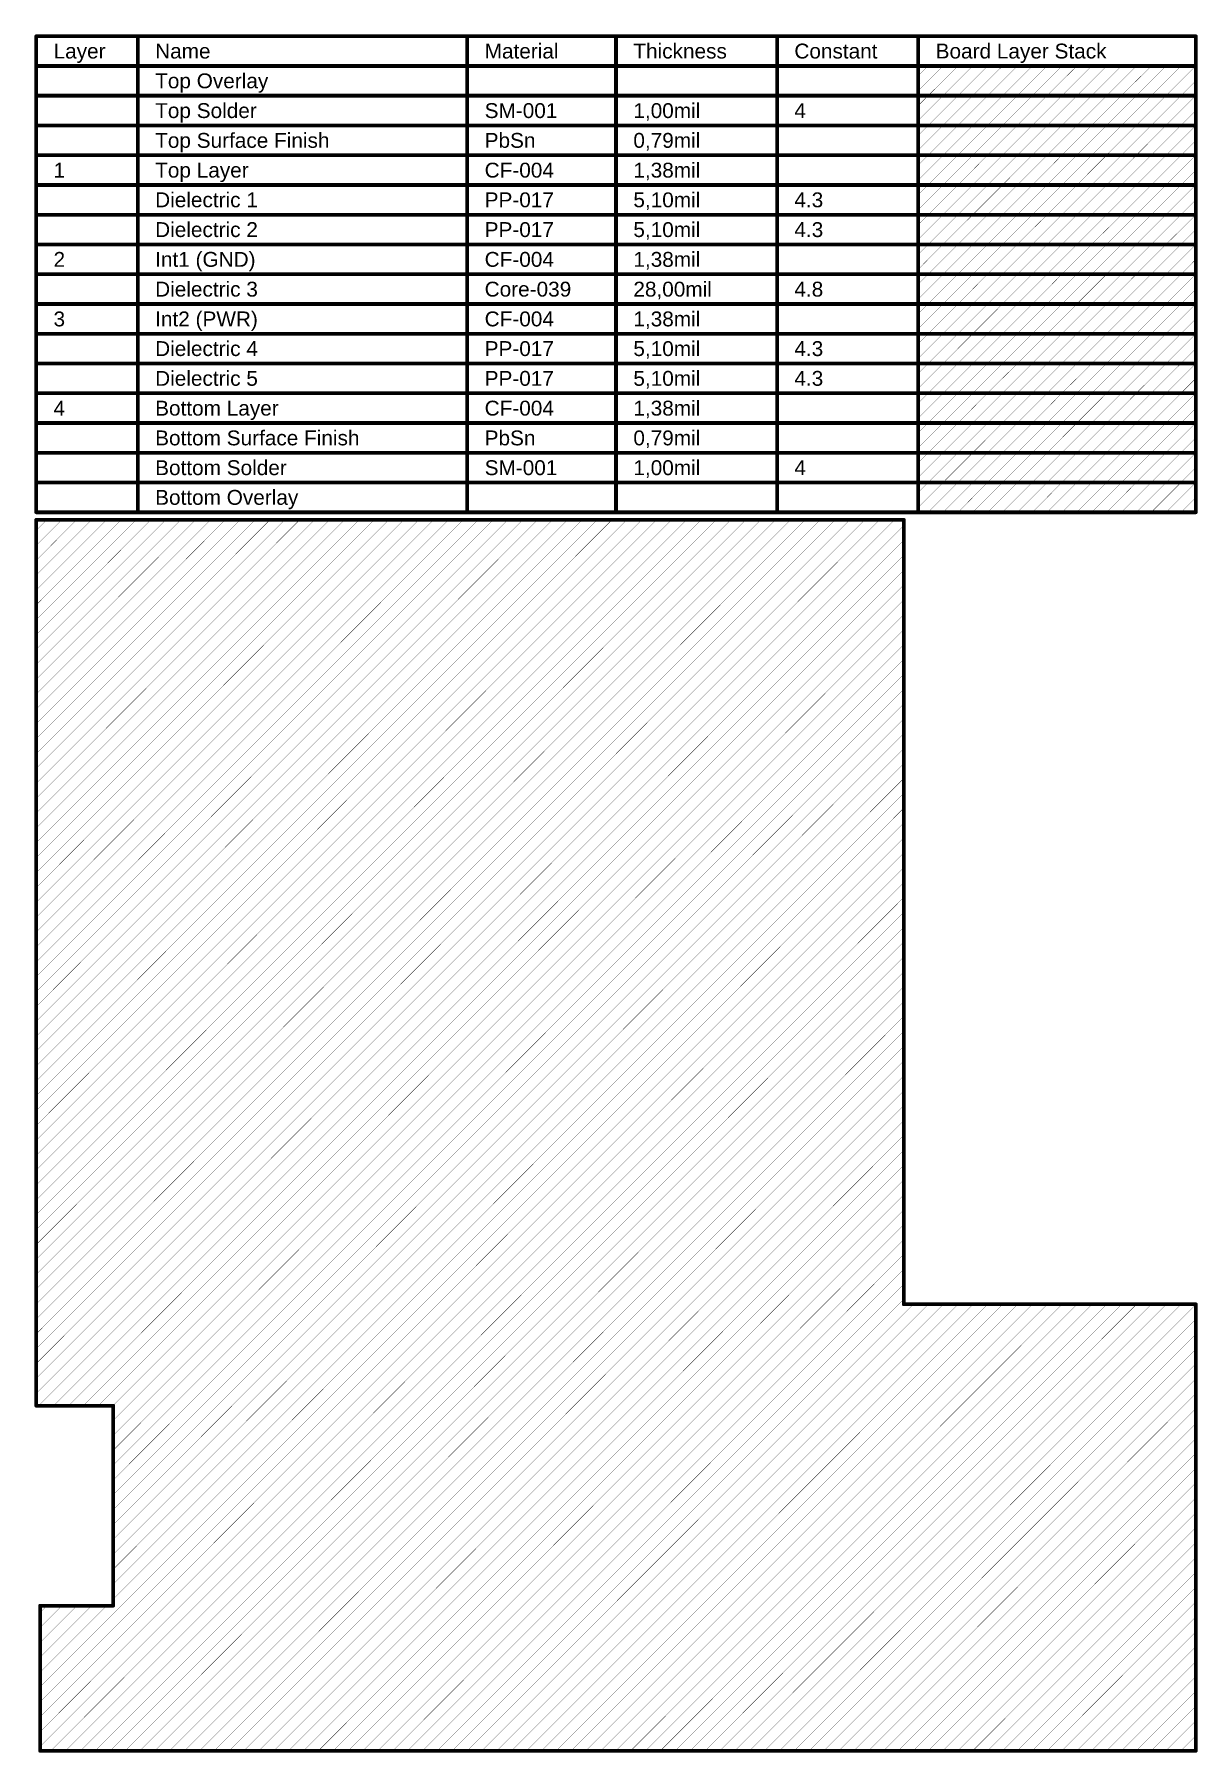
# Model space of a CAD drawing. Header units: inches. Extents: x -21 to 344, y -3 to 240.
# Drawn here: x 110.8 to 230, y 1.3 to 177.3 of the extents above; entities that cross this region are included whole.
import ezdxf

# ---------------------------------------------------------------- set-up
doc = ezdxf.new("R2010")
doc.units = ezdxf.units.IN
doc.layers.add('Top Layer', color=1, linetype='Continuous')
doc.styles.add('Arial', font='', dxfattribs={"height": 0.2})
doc.styles.get('Arial').set_extended_font_data('Arial')

msp = doc.modelspace()

# ---------------------------------------------------------------- texts
at = {"layer": 'Top Layer', "style": 'Arial'}
for s, height, p in [('Layer', 1.524, (112.77, 174.85)), ('Name', 1.524, (123.18, 174.85)), ('Material', 1.524, (156.95, 174.85)), ('Thickness', 1.524, (172.19, 174.85)), ('Constant', 1.524, (188.69, 174.85)), ('Board Layer Stack', 1.524, (203.17, 174.85)), ('Top Overlay', 1.524, (123.18, 171.8)), ('Top Solder', 1.524, (123.18, 168.75)), ('SM-001', 1.524, (156.95, 168.75)), ('1,00mil', 1.524, (172.19, 168.75)), ('4', 1.52, (188.69, 168.75)), ('Top Surface Finish', 1.524, (123.18, 165.7)), ('PbSn', 1.524, (156.95, 165.7)), ('0,79mil', 1.524, (172.19, 165.7)), ('1', 1.52, (112.77, 162.65)), ('Top Layer', 1.524, (123.18, 162.65)), ('CF-004', 1.524, (156.95, 162.65)), ('1,38mil', 1.524, (172.19, 162.65)), ('Dielectric 1', 1.524, (123.18, 159.61)), ('PP-017', 1.524, (156.95, 159.61)), ('5,10mil', 1.524, (172.19, 159.61)), ('4.3', 1.524, (188.69, 159.61)), ('Dielectric 2', 1.524, (123.18, 156.56)), ('PP-017', 1.524, (156.95, 156.56)), ('5,10mil', 1.524, (172.19, 156.56)), ('4.3', 1.524, (188.69, 156.56)), ('2', 1.52, (112.77, 153.51)), ('Int1 (GND)', 1.524, (123.18, 153.51)), ('CF-004', 1.524, (156.95, 153.51)), ('1,38mil', 1.524, (172.19, 153.51)), ('Dielectric 3', 1.524, (123.18, 150.46)), ('Core-039', 1.524, (156.95, 150.46)), ('28,00mil', 1.524, (172.19, 150.46)), ('4.8', 1.524, (188.69, 150.46)), ('3', 1.52, (112.77, 147.41)), ('Int2 (PWR)', 1.524, (123.18, 147.41)), ('CF-004', 1.524, (156.95, 147.41)), ('1,38mil', 1.524, (172.19, 147.41)), ('Dielectric 4', 1.524, (123.18, 144.37)), ('PP-017', 1.524, (156.95, 144.37)), ('5,10mil', 1.524, (172.19, 144.37)), ('4.3', 1.524, (188.69, 144.37)), ('Dielectric 5', 1.524, (123.18, 141.32)), ('PP-017', 1.524, (156.95, 141.32)), ('5,10mil', 1.524, (172.19, 141.32)), ('4.3', 1.524, (188.69, 141.32)), ('4', 1.52, (112.77, 138.27)), ('Bottom Layer', 1.524, (123.18, 138.27)), ('CF-004', 1.524, (156.95, 138.27)), ('1,38mil', 1.524, (172.19, 138.27)), ('Bottom Surface Finish', 1.524, (123.18, 135.22)), ('PbSn', 1.524, (156.95, 135.22)), ('0,79mil', 1.524, (172.19, 135.22)), ('Bottom Solder', 1.524, (123.18, 132.17)), ('1,00mil', 1.524, (172.19, 132.17)), ('SM-001', 1.524, (156.95, 132.17)), ('4', 1.52, (188.69, 132.17)), ('Bottom Overlay', 1.524, (123.18, 129.13))]:
    msp.add_text(s, height=height, dxfattribs=at).set_placement(p)

# ---------------------------------------------------------------- linework, layer by layer
at = {"layer": 'Top Layer'}
for points in [[(110.99, 177.13, 0.381, 0.381, 0), (229.83, 177.13, 0.381, 0.381, 0)], [(110.99, 128.36, 0.381, 0.381, 0), (110.99, 177.13, 0.381, 0.381, 0)], [(121.4, 128.36, 0.381, 0.381, 0), (121.4, 177.13, 0.381, 0.381, 0)], [(155.17, 128.36, 0.381, 0.381, 0), (155.17, 177.13, 0.381, 0.381, 0)], [(170.41, 128.36, 0.381, 0.381, 0), (170.41, 177.13, 0.381, 0.381, 0)], [(186.92, 128.36, 0.381, 0.381, 0), (186.92, 177.13, 0.381, 0.381, 0)], [(201.39, 128.36, 0.381, 0.381, 0), (201.39, 177.13, 0.381, 0.381, 0)], [(229.83, 128.36, 0.381, 0.381, 0), (229.83, 177.13, 0.381, 0.381, 0)], [(110.99, 174.08, 0.381, 0.381, 0), (229.83, 174.08, 0.381, 0.381, 0)], [(201.39, 171.55, 0.0254, 0.0254, 0), (203.92, 174.08, 0.0254, 0.0254, 0)], [(201.39, 173.08, 0.0254, 0.0254, 0), (202.4, 174.08, 0.0254, 0.0254, 0)], [(202.4, 171.04, 0.0254, 0.0254, 0), (205.45, 174.08, 0.0254, 0.0254, 0)], [(203.92, 171.04, 0.0254, 0.0254, 0), (206.97, 174.08, 0.0254, 0.0254, 0)], [(205.45, 171.04, 0.0254, 0.0254, 0), (208.49, 174.08, 0.0254, 0.0254, 0)], [(206.97, 171.04, 0.0254, 0.0254, 0), (210.02, 174.08, 0.0254, 0.0254, 0)], [(208.49, 171.04, 0.0254, 0.0254, 0), (211.54, 174.08, 0.0254, 0.0254, 0)], [(210.02, 171.04, 0.0254, 0.0254, 0), (213.07, 174.08, 0.0254, 0.0254, 0)], [(211.54, 171.04, 0.0254, 0.0254, 0), (214.59, 174.08, 0.0254, 0.0254, 0)], [(213.07, 171.04, 0.0254, 0.0254, 0), (216.11, 174.08, 0.0254, 0.0254, 0)], [(214.59, 171.04, 0.0254, 0.0254, 0), (217.64, 174.08, 0.0254, 0.0254, 0)], [(216.11, 171.04, 0.0254, 0.0254, 0), (219.16, 174.08, 0.0254, 0.0254, 0)], [(217.64, 171.04, 0.0254, 0.0254, 0), (220.69, 174.08, 0.0254, 0.0254, 0)], [(219.16, 171.04, 0.0254, 0.0254, 0), (222.21, 174.08, 0.0254, 0.0254, 0)], [(220.69, 171.04, 0.0254, 0.0254, 0), (223.73, 174.08, 0.0254, 0.0254, 0)], [(222.21, 171.04, 0.0254, 0.0254, 0), (225.26, 174.08, 0.0254, 0.0254, 0)], [(223.73, 171.04, 0.0254, 0.0254, 0), (226.78, 174.08, 0.0254, 0.0254, 0)], [(225.26, 171.04, 0.0254, 0.0254, 0), (228.31, 174.08, 0.0254, 0.0254, 0)], [(226.78, 171.04, 0.0254, 0.0254, 0), (229.83, 174.08, 0.0254, 0.0254, 0)], [(228.31, 171.04, 0.0254, 0.0254, 0), (229.83, 172.56, 0.0254, 0.0254, 0)], [(110.99, 171.04, 0.381, 0.381, 0), (121.4, 171.04, 0.381, 0.381, 0)], [(121.4, 171.04, 0.381, 0.381, 0), (155.17, 171.04, 0.381, 0.381, 0)], [(155.17, 171.04, 0.381, 0.381, 0), (170.41, 171.04, 0.381, 0.381, 0)], [(170.41, 171.04, 0.381, 0.381, 0), (186.92, 171.04, 0.381, 0.381, 0)], [(186.92, 171.04, 0.381, 0.381, 0), (201.39, 171.04, 0.381, 0.381, 0)], [(201.39, 171.04, 0.381, 0.381, 0), (229.83, 171.04, 0.381, 0.381, 0)], [(201.39, 168.5, 0.0254, 0.0254, 0), (203.92, 171.04, 0.0254, 0.0254, 0)], [(201.39, 170.03, 0.0254, 0.0254, 0), (202.4, 171.04, 0.0254, 0.0254, 0)], [(202.4, 167.99, 0.0254, 0.0254, 0), (205.45, 171.04, 0.0254, 0.0254, 0)], [(203.92, 167.99, 0.0254, 0.0254, 0), (206.97, 171.04, 0.0254, 0.0254, 0)], [(205.45, 167.99, 0.0254, 0.0254, 0), (208.49, 171.04, 0.0254, 0.0254, 0)], [(206.97, 167.99, 0.0254, 0.0254, 0), (210.02, 171.04, 0.0254, 0.0254, 0)], [(208.49, 167.99, 0.0254, 0.0254, 0), (211.54, 171.04, 0.0254, 0.0254, 0)], [(210.02, 167.99, 0.0254, 0.0254, 0), (213.07, 171.04, 0.0254, 0.0254, 0)], [(211.54, 167.99, 0.0254, 0.0254, 0), (214.59, 171.04, 0.0254, 0.0254, 0)], [(213.07, 167.99, 0.0254, 0.0254, 0), (216.11, 171.04, 0.0254, 0.0254, 0)], [(214.59, 167.99, 0.0254, 0.0254, 0), (217.64, 171.04, 0.0254, 0.0254, 0)], [(216.11, 167.99, 0.0254, 0.0254, 0), (219.16, 171.04, 0.0254, 0.0254, 0)], [(217.64, 167.99, 0.0254, 0.0254, 0), (220.69, 171.04, 0.0254, 0.0254, 0)], [(219.16, 167.99, 0.0254, 0.0254, 0), (222.21, 171.04, 0.0254, 0.0254, 0)], [(220.69, 167.99, 0.0254, 0.0254, 0), (223.73, 171.04, 0.0254, 0.0254, 0)], [(222.21, 167.99, 0.0254, 0.0254, 0), (225.26, 171.04, 0.0254, 0.0254, 0)], [(223.73, 167.99, 0.0254, 0.0254, 0), (226.78, 171.04, 0.0254, 0.0254, 0)], [(225.26, 167.99, 0.0254, 0.0254, 0), (228.31, 171.04, 0.0254, 0.0254, 0)], [(226.78, 167.99, 0.0254, 0.0254, 0), (229.83, 171.04, 0.0254, 0.0254, 0)], [(228.31, 167.99, 0.0254, 0.0254, 0), (229.83, 169.51, 0.0254, 0.0254, 0)], [(110.99, 167.99, 0.381, 0.381, 0), (121.4, 167.99, 0.381, 0.381, 0)], [(121.4, 167.99, 0.381, 0.381, 0), (155.17, 167.99, 0.381, 0.381, 0)], [(155.17, 167.99, 0.381, 0.381, 0), (170.41, 167.99, 0.381, 0.381, 0)], [(170.41, 167.99, 0.381, 0.381, 0), (186.92, 167.99, 0.381, 0.381, 0)], [(186.92, 167.99, 0.381, 0.381, 0), (201.39, 167.99, 0.381, 0.381, 0)], [(201.39, 167.99, 0.381, 0.381, 0), (229.83, 167.99, 0.381, 0.381, 0)], [(201.39, 165.46, 0.0254, 0.0254, 0), (203.92, 167.99, 0.0254, 0.0254, 0)], [(201.39, 166.98, 0.0254, 0.0254, 0), (202.4, 167.99, 0.0254, 0.0254, 0)], [(202.4, 164.94, 0.0254, 0.0254, 0), (205.45, 167.99, 0.0254, 0.0254, 0)], [(203.92, 164.94, 0.0254, 0.0254, 0), (206.97, 167.99, 0.0254, 0.0254, 0)], [(205.45, 164.94, 0.0254, 0.0254, 0), (208.49, 167.99, 0.0254, 0.0254, 0)], [(206.97, 164.94, 0.0254, 0.0254, 0), (210.02, 167.99, 0.0254, 0.0254, 0)], [(208.49, 164.94, 0.0254, 0.0254, 0), (211.54, 167.99, 0.0254, 0.0254, 0)], [(210.02, 164.94, 0.0254, 0.0254, 0), (213.07, 167.99, 0.0254, 0.0254, 0)], [(211.54, 164.94, 0.0254, 0.0254, 0), (214.59, 167.99, 0.0254, 0.0254, 0)], [(213.07, 164.94, 0.0254, 0.0254, 0), (216.11, 167.99, 0.0254, 0.0254, 0)], [(214.59, 164.94, 0.0254, 0.0254, 0), (217.64, 167.99, 0.0254, 0.0254, 0)], [(216.11, 164.94, 0.0254, 0.0254, 0), (219.16, 167.99, 0.0254, 0.0254, 0)], [(217.64, 164.94, 0.0254, 0.0254, 0), (220.69, 167.99, 0.0254, 0.0254, 0)], [(219.16, 164.94, 0.0254, 0.0254, 0), (222.21, 167.99, 0.0254, 0.0254, 0)], [(220.69, 164.94, 0.0254, 0.0254, 0), (223.73, 167.99, 0.0254, 0.0254, 0)], [(222.21, 164.94, 0.0254, 0.0254, 0), (225.26, 167.99, 0.0254, 0.0254, 0)], [(223.73, 164.94, 0.0254, 0.0254, 0), (226.78, 167.99, 0.0254, 0.0254, 0)], [(225.26, 164.94, 0.0254, 0.0254, 0), (228.31, 167.99, 0.0254, 0.0254, 0)], [(226.78, 164.94, 0.0254, 0.0254, 0), (229.83, 167.99, 0.0254, 0.0254, 0)], [(228.31, 164.94, 0.0254, 0.0254, 0), (229.83, 166.46, 0.0254, 0.0254, 0)], [(110.99, 164.94, 0.381, 0.381, 0), (121.4, 164.94, 0.381, 0.381, 0)], [(121.4, 164.94, 0.381, 0.381, 0), (155.17, 164.94, 0.381, 0.381, 0)], [(155.17, 164.94, 0.381, 0.381, 0), (170.41, 164.94, 0.381, 0.381, 0)], [(170.41, 164.94, 0.381, 0.381, 0), (186.92, 164.94, 0.381, 0.381, 0)], [(186.92, 164.94, 0.381, 0.381, 0), (201.39, 164.94, 0.381, 0.381, 0)], [(201.39, 164.94, 0.381, 0.381, 0), (229.83, 164.94, 0.381, 0.381, 0)], [(201.39, 162.41, 0.0254, 0.0254, 0), (203.92, 164.94, 0.0254, 0.0254, 0)], [(201.39, 163.93, 0.0254, 0.0254, 0), (202.4, 164.94, 0.0254, 0.0254, 0)], [(202.4, 161.89, 0.0254, 0.0254, 0), (205.45, 164.94, 0.0254, 0.0254, 0)], [(203.92, 161.89, 0.0254, 0.0254, 0), (206.97, 164.94, 0.0254, 0.0254, 0)], [(205.45, 161.89, 0.0254, 0.0254, 0), (208.49, 164.94, 0.0254, 0.0254, 0)], [(206.97, 161.89, 0.0254, 0.0254, 0), (210.02, 164.94, 0.0254, 0.0254, 0)], [(208.49, 161.89, 0.0254, 0.0254, 0), (211.54, 164.94, 0.0254, 0.0254, 0)], [(210.02, 161.89, 0.0254, 0.0254, 0), (213.07, 164.94, 0.0254, 0.0254, 0)], [(211.54, 161.89, 0.0254, 0.0254, 0), (214.59, 164.94, 0.0254, 0.0254, 0)], [(213.07, 161.89, 0.0254, 0.0254, 0), (216.11, 164.94, 0.0254, 0.0254, 0)], [(214.59, 161.89, 0.0254, 0.0254, 0), (217.64, 164.94, 0.0254, 0.0254, 0)], [(216.11, 161.89, 0.0254, 0.0254, 0), (219.16, 164.94, 0.0254, 0.0254, 0)], [(217.64, 161.89, 0.0254, 0.0254, 0), (220.69, 164.94, 0.0254, 0.0254, 0)], [(219.16, 161.89, 0.0254, 0.0254, 0), (222.21, 164.94, 0.0254, 0.0254, 0)], [(220.69, 161.89, 0.0254, 0.0254, 0), (223.73, 164.94, 0.0254, 0.0254, 0)], [(222.21, 161.89, 0.0254, 0.0254, 0), (225.26, 164.94, 0.0254, 0.0254, 0)], [(223.73, 161.89, 0.0254, 0.0254, 0), (226.78, 164.94, 0.0254, 0.0254, 0)], [(225.26, 161.89, 0.0254, 0.0254, 0), (228.31, 164.94, 0.0254, 0.0254, 0)], [(226.78, 161.89, 0.0254, 0.0254, 0), (229.83, 164.94, 0.0254, 0.0254, 0)], [(110.99, 161.89, 0.381, 0.381, 0), (121.4, 161.89, 0.381, 0.381, 0)], [(121.4, 161.89, 0.381, 0.381, 0), (155.17, 161.89, 0.381, 0.381, 0)], [(155.17, 161.89, 0.381, 0.381, 0), (170.41, 161.89, 0.381, 0.381, 0)], [(170.41, 161.89, 0.381, 0.381, 0), (186.92, 161.89, 0.381, 0.381, 0)], [(186.92, 161.89, 0.381, 0.381, 0), (201.39, 161.89, 0.381, 0.381, 0)], [(201.39, 161.89, 0.381, 0.381, 0), (229.83, 161.89, 0.381, 0.381, 0)], [(228.31, 161.89, 0.0254, 0.0254, 0), (229.83, 163.42, 0.0254, 0.0254, 0)], [(201.39, 159.36, 0.0254, 0.0254, 0), (203.92, 161.89, 0.0254, 0.0254, 0)], [(201.39, 160.88, 0.0254, 0.0254, 0), (202.4, 161.89, 0.0254, 0.0254, 0)], [(202.4, 158.84, 0.0254, 0.0254, 0), (205.45, 161.89, 0.0254, 0.0254, 0)], [(203.92, 158.84, 0.0254, 0.0254, 0), (206.97, 161.89, 0.0254, 0.0254, 0)], [(205.45, 158.84, 0.0254, 0.0254, 0), (208.49, 161.89, 0.0254, 0.0254, 0)], [(206.97, 158.84, 0.0254, 0.0254, 0), (210.02, 161.89, 0.0254, 0.0254, 0)], [(208.49, 158.84, 0.0254, 0.0254, 0), (211.54, 161.89, 0.0254, 0.0254, 0)], [(210.02, 158.84, 0.0254, 0.0254, 0), (213.07, 161.89, 0.0254, 0.0254, 0)], [(211.54, 158.84, 0.0254, 0.0254, 0), (214.59, 161.89, 0.0254, 0.0254, 0)], [(213.07, 158.84, 0.0254, 0.0254, 0), (216.11, 161.89, 0.0254, 0.0254, 0)], [(214.59, 158.84, 0.0254, 0.0254, 0), (217.64, 161.89, 0.0254, 0.0254, 0)], [(216.11, 158.84, 0.0254, 0.0254, 0), (219.16, 161.89, 0.0254, 0.0254, 0)], [(217.64, 158.84, 0.0254, 0.0254, 0), (220.69, 161.89, 0.0254, 0.0254, 0)], [(219.16, 158.84, 0.0254, 0.0254, 0), (222.21, 161.89, 0.0254, 0.0254, 0)], [(220.69, 158.84, 0.0254, 0.0254, 0), (223.73, 161.89, 0.0254, 0.0254, 0)], [(222.21, 158.84, 0.0254, 0.0254, 0), (225.26, 161.89, 0.0254, 0.0254, 0)], [(223.73, 158.84, 0.0254, 0.0254, 0), (226.78, 161.89, 0.0254, 0.0254, 0)], [(225.26, 158.84, 0.0254, 0.0254, 0), (228.31, 161.89, 0.0254, 0.0254, 0)], [(226.78, 158.84, 0.0254, 0.0254, 0), (229.83, 161.89, 0.0254, 0.0254, 0)], [(228.31, 158.84, 0.0254, 0.0254, 0), (229.83, 160.37, 0.0254, 0.0254, 0)], [(110.99, 158.84, 0.381, 0.381, 0), (121.4, 158.84, 0.381, 0.381, 0)], [(121.4, 158.84, 0.381, 0.381, 0), (155.17, 158.84, 0.381, 0.381, 0)], [(155.17, 158.84, 0.381, 0.381, 0), (170.41, 158.84, 0.381, 0.381, 0)], [(170.41, 158.84, 0.381, 0.381, 0), (186.92, 158.84, 0.381, 0.381, 0)], [(186.92, 158.84, 0.381, 0.381, 0), (201.39, 158.84, 0.381, 0.381, 0)], [(201.39, 158.84, 0.381, 0.381, 0), (229.83, 158.84, 0.381, 0.381, 0)], [(201.39, 156.31, 0.0254, 0.0254, 0), (203.92, 158.84, 0.0254, 0.0254, 0)], [(201.39, 157.84, 0.0254, 0.0254, 0), (202.4, 158.84, 0.0254, 0.0254, 0)], [(202.4, 155.8, 0.0254, 0.0254, 0), (205.45, 158.84, 0.0254, 0.0254, 0)], [(203.92, 155.8, 0.0254, 0.0254, 0), (206.97, 158.84, 0.0254, 0.0254, 0)], [(205.45, 155.8, 0.0254, 0.0254, 0), (208.49, 158.84, 0.0254, 0.0254, 0)], [(206.97, 155.8, 0.0254, 0.0254, 0), (210.02, 158.84, 0.0254, 0.0254, 0)], [(208.49, 155.8, 0.0254, 0.0254, 0), (211.54, 158.84, 0.0254, 0.0254, 0)], [(210.02, 155.8, 0.0254, 0.0254, 0), (213.07, 158.84, 0.0254, 0.0254, 0)], [(211.54, 155.8, 0.0254, 0.0254, 0), (214.59, 158.84, 0.0254, 0.0254, 0)], [(213.07, 155.8, 0.0254, 0.0254, 0), (216.11, 158.84, 0.0254, 0.0254, 0)], [(214.59, 155.8, 0.0254, 0.0254, 0), (217.64, 158.84, 0.0254, 0.0254, 0)], [(216.11, 155.8, 0.0254, 0.0254, 0), (219.16, 158.84, 0.0254, 0.0254, 0)], [(217.64, 155.8, 0.0254, 0.0254, 0), (220.69, 158.84, 0.0254, 0.0254, 0)], [(219.16, 155.8, 0.0254, 0.0254, 0), (222.21, 158.84, 0.0254, 0.0254, 0)], [(220.69, 155.8, 0.0254, 0.0254, 0), (223.73, 158.84, 0.0254, 0.0254, 0)], [(222.21, 155.8, 0.0254, 0.0254, 0), (225.26, 158.84, 0.0254, 0.0254, 0)], [(223.73, 155.8, 0.0254, 0.0254, 0), (226.78, 158.84, 0.0254, 0.0254, 0)], [(225.26, 155.8, 0.0254, 0.0254, 0), (228.31, 158.84, 0.0254, 0.0254, 0)], [(226.78, 155.8, 0.0254, 0.0254, 0), (229.83, 158.84, 0.0254, 0.0254, 0)], [(228.31, 155.8, 0.0254, 0.0254, 0), (229.83, 157.32, 0.0254, 0.0254, 0)], [(110.99, 155.8, 0.381, 0.381, 0), (121.4, 155.8, 0.381, 0.381, 0)], [(121.4, 155.8, 0.381, 0.381, 0), (155.17, 155.8, 0.381, 0.381, 0)], [(155.17, 155.8, 0.381, 0.381, 0), (170.41, 155.8, 0.381, 0.381, 0)], [(170.41, 155.8, 0.381, 0.381, 0), (186.92, 155.8, 0.381, 0.381, 0)], [(186.92, 155.8, 0.381, 0.381, 0), (201.39, 155.8, 0.381, 0.381, 0)], [(201.39, 155.8, 0.381, 0.381, 0), (229.83, 155.8, 0.381, 0.381, 0)], [(201.39, 153.26, 0.0254, 0.0254, 0), (203.92, 155.8, 0.0254, 0.0254, 0)], [(201.39, 154.79, 0.0254, 0.0254, 0), (202.4, 155.8, 0.0254, 0.0254, 0)], [(202.4, 152.75, 0.0254, 0.0254, 0), (205.45, 155.8, 0.0254, 0.0254, 0)], [(203.92, 152.75, 0.0254, 0.0254, 0), (206.97, 155.8, 0.0254, 0.0254, 0)], [(205.45, 152.75, 0.0254, 0.0254, 0), (208.49, 155.8, 0.0254, 0.0254, 0)], [(206.97, 152.75, 0.0254, 0.0254, 0), (210.02, 155.8, 0.0254, 0.0254, 0)], [(208.49, 152.75, 0.0254, 0.0254, 0), (211.54, 155.8, 0.0254, 0.0254, 0)], [(210.02, 152.75, 0.0254, 0.0254, 0), (213.07, 155.8, 0.0254, 0.0254, 0)], [(211.54, 152.75, 0.0254, 0.0254, 0), (214.59, 155.8, 0.0254, 0.0254, 0)], [(213.07, 152.75, 0.0254, 0.0254, 0), (216.11, 155.8, 0.0254, 0.0254, 0)], [(214.59, 152.75, 0.0254, 0.0254, 0), (217.64, 155.8, 0.0254, 0.0254, 0)], [(216.11, 152.75, 0.0254, 0.0254, 0), (219.16, 155.8, 0.0254, 0.0254, 0)], [(217.64, 152.75, 0.0254, 0.0254, 0), (220.69, 155.8, 0.0254, 0.0254, 0)], [(219.16, 152.75, 0.0254, 0.0254, 0), (222.21, 155.8, 0.0254, 0.0254, 0)], [(220.69, 152.75, 0.0254, 0.0254, 0), (223.73, 155.8, 0.0254, 0.0254, 0)], [(222.21, 152.75, 0.0254, 0.0254, 0), (225.26, 155.8, 0.0254, 0.0254, 0)], [(223.73, 152.75, 0.0254, 0.0254, 0), (226.78, 155.8, 0.0254, 0.0254, 0)], [(225.26, 152.75, 0.0254, 0.0254, 0), (228.31, 155.8, 0.0254, 0.0254, 0)], [(226.78, 152.75, 0.0254, 0.0254, 0), (229.83, 155.8, 0.0254, 0.0254, 0)], [(228.31, 152.75, 0.0254, 0.0254, 0), (229.83, 154.27, 0.0254, 0.0254, 0)], [(110.99, 152.75, 0.381, 0.381, 0), (121.4, 152.75, 0.381, 0.381, 0)], [(121.4, 152.75, 0.381, 0.381, 0), (155.17, 152.75, 0.381, 0.381, 0)], [(155.17, 152.75, 0.381, 0.381, 0), (170.41, 152.75, 0.381, 0.381, 0)], [(170.41, 152.75, 0.381, 0.381, 0), (186.92, 152.75, 0.381, 0.381, 0)], [(186.92, 152.75, 0.381, 0.381, 0), (201.39, 152.75, 0.381, 0.381, 0)], [(201.39, 152.75, 0.381, 0.381, 0), (229.83, 152.75, 0.381, 0.381, 0)], [(201.39, 150.22, 0.0254, 0.0254, 0), (203.92, 152.75, 0.0254, 0.0254, 0)], [(201.39, 151.74, 0.0254, 0.0254, 0), (202.4, 152.75, 0.0254, 0.0254, 0)], [(202.4, 149.7, 0.0254, 0.0254, 0), (205.45, 152.75, 0.0254, 0.0254, 0)], [(203.92, 149.7, 0.0254, 0.0254, 0), (206.97, 152.75, 0.0254, 0.0254, 0)], [(205.45, 149.7, 0.0254, 0.0254, 0), (208.49, 152.75, 0.0254, 0.0254, 0)], [(206.97, 149.7, 0.0254, 0.0254, 0), (210.02, 152.75, 0.0254, 0.0254, 0)], [(208.49, 149.7, 0.0254, 0.0254, 0), (211.54, 152.75, 0.0254, 0.0254, 0)], [(210.02, 149.7, 0.0254, 0.0254, 0), (213.07, 152.75, 0.0254, 0.0254, 0)], [(211.54, 149.7, 0.0254, 0.0254, 0), (214.59, 152.75, 0.0254, 0.0254, 0)], [(213.07, 149.7, 0.0254, 0.0254, 0), (216.11, 152.75, 0.0254, 0.0254, 0)], [(214.59, 149.7, 0.0254, 0.0254, 0), (217.64, 152.75, 0.0254, 0.0254, 0)], [(216.11, 149.7, 0.0254, 0.0254, 0), (219.16, 152.75, 0.0254, 0.0254, 0)], [(217.64, 149.7, 0.0254, 0.0254, 0), (220.69, 152.75, 0.0254, 0.0254, 0)], [(219.16, 149.7, 0.0254, 0.0254, 0), (222.21, 152.75, 0.0254, 0.0254, 0)], [(220.69, 149.7, 0.0254, 0.0254, 0), (223.73, 152.75, 0.0254, 0.0254, 0)], [(222.21, 149.7, 0.0254, 0.0254, 0), (225.26, 152.75, 0.0254, 0.0254, 0)], [(223.73, 149.7, 0.0254, 0.0254, 0), (226.78, 152.75, 0.0254, 0.0254, 0)], [(225.26, 149.7, 0.0254, 0.0254, 0), (228.31, 152.75, 0.0254, 0.0254, 0)], [(226.78, 149.7, 0.0254, 0.0254, 0), (229.83, 152.75, 0.0254, 0.0254, 0)], [(110.99, 149.7, 0.381, 0.381, 0), (121.4, 149.7, 0.381, 0.381, 0)], [(121.4, 149.7, 0.381, 0.381, 0), (155.17, 149.7, 0.381, 0.381, 0)], [(155.17, 149.7, 0.381, 0.381, 0), (170.41, 149.7, 0.381, 0.381, 0)], [(170.41, 149.7, 0.381, 0.381, 0), (186.92, 149.7, 0.381, 0.381, 0)], [(186.92, 149.7, 0.381, 0.381, 0), (201.39, 149.7, 0.381, 0.381, 0)], [(201.39, 149.7, 0.381, 0.381, 0), (229.83, 149.7, 0.381, 0.381, 0)], [(201.39, 147.17, 0.0254, 0.0254, 0), (203.92, 149.7, 0.0254, 0.0254, 0)], [(201.39, 148.69, 0.0254, 0.0254, 0), (202.4, 149.7, 0.0254, 0.0254, 0)], [(202.4, 146.65, 0.0254, 0.0254, 0), (205.45, 149.7, 0.0254, 0.0254, 0)], [(203.92, 146.65, 0.0254, 0.0254, 0), (206.97, 149.7, 0.0254, 0.0254, 0)], [(205.45, 146.65, 0.0254, 0.0254, 0), (208.49, 149.7, 0.0254, 0.0254, 0)], [(206.97, 146.65, 0.0254, 0.0254, 0), (210.02, 149.7, 0.0254, 0.0254, 0)], [(208.49, 146.65, 0.0254, 0.0254, 0), (211.54, 149.7, 0.0254, 0.0254, 0)], [(210.02, 146.65, 0.0254, 0.0254, 0), (213.07, 149.7, 0.0254, 0.0254, 0)], [(211.54, 146.65, 0.0254, 0.0254, 0), (214.59, 149.7, 0.0254, 0.0254, 0)], [(213.07, 146.65, 0.0254, 0.0254, 0), (216.11, 149.7, 0.0254, 0.0254, 0)], [(214.59, 146.65, 0.0254, 0.0254, 0), (217.64, 149.7, 0.0254, 0.0254, 0)], [(216.11, 146.65, 0.0254, 0.0254, 0), (219.16, 149.7, 0.0254, 0.0254, 0)], [(217.64, 146.65, 0.0254, 0.0254, 0), (220.69, 149.7, 0.0254, 0.0254, 0)], [(219.16, 146.65, 0.0254, 0.0254, 0), (222.21, 149.7, 0.0254, 0.0254, 0)], [(220.69, 146.65, 0.0254, 0.0254, 0), (223.73, 149.7, 0.0254, 0.0254, 0)], [(222.21, 146.65, 0.0254, 0.0254, 0), (225.26, 149.7, 0.0254, 0.0254, 0)], [(223.73, 146.65, 0.0254, 0.0254, 0), (226.78, 149.7, 0.0254, 0.0254, 0)], [(225.26, 146.65, 0.0254, 0.0254, 0), (228.31, 149.7, 0.0254, 0.0254, 0)], [(226.78, 146.65, 0.0254, 0.0254, 0), (229.83, 149.7, 0.0254, 0.0254, 0)], [(228.31, 149.7, 0.0254, 0.0254, 0), (229.83, 151.22, 0.0254, 0.0254, 0)], [(228.31, 146.65, 0.0254, 0.0254, 0), (229.83, 148.18, 0.0254, 0.0254, 0)], [(110.99, 146.65, 0.381, 0.381, 0), (121.4, 146.65, 0.381, 0.381, 0)], [(121.4, 146.65, 0.381, 0.381, 0), (155.17, 146.65, 0.381, 0.381, 0)], [(155.17, 146.65, 0.381, 0.381, 0), (170.41, 146.65, 0.381, 0.381, 0)], [(170.41, 146.65, 0.381, 0.381, 0), (186.92, 146.65, 0.381, 0.381, 0)], [(186.92, 146.65, 0.381, 0.381, 0), (201.39, 146.65, 0.381, 0.381, 0)], [(201.39, 146.65, 0.381, 0.381, 0), (229.83, 146.65, 0.381, 0.381, 0)], [(201.39, 144.12, 0.0254, 0.0254, 0), (203.92, 146.65, 0.0254, 0.0254, 0)], [(201.39, 145.64, 0.0254, 0.0254, 0), (202.4, 146.65, 0.0254, 0.0254, 0)], [(202.4, 143.6, 0.0254, 0.0254, 0), (205.45, 146.65, 0.0254, 0.0254, 0)], [(203.92, 143.6, 0.0254, 0.0254, 0), (206.97, 146.65, 0.0254, 0.0254, 0)], [(205.45, 143.6, 0.0254, 0.0254, 0), (208.49, 146.65, 0.0254, 0.0254, 0)], [(206.97, 143.6, 0.0254, 0.0254, 0), (210.02, 146.65, 0.0254, 0.0254, 0)], [(208.49, 143.6, 0.0254, 0.0254, 0), (211.54, 146.65, 0.0254, 0.0254, 0)], [(210.02, 143.6, 0.0254, 0.0254, 0), (213.07, 146.65, 0.0254, 0.0254, 0)], [(211.54, 143.6, 0.0254, 0.0254, 0), (214.59, 146.65, 0.0254, 0.0254, 0)], [(213.07, 143.6, 0.0254, 0.0254, 0), (216.11, 146.65, 0.0254, 0.0254, 0)], [(214.59, 143.6, 0.0254, 0.0254, 0), (217.64, 146.65, 0.0254, 0.0254, 0)], [(216.11, 143.6, 0.0254, 0.0254, 0), (219.16, 146.65, 0.0254, 0.0254, 0)], [(217.64, 143.6, 0.0254, 0.0254, 0), (220.69, 146.65, 0.0254, 0.0254, 0)], [(219.16, 143.6, 0.0254, 0.0254, 0), (222.21, 146.65, 0.0254, 0.0254, 0)], [(220.69, 143.6, 0.0254, 0.0254, 0), (223.73, 146.65, 0.0254, 0.0254, 0)], [(222.21, 143.6, 0.0254, 0.0254, 0), (225.26, 146.65, 0.0254, 0.0254, 0)], [(223.73, 143.6, 0.0254, 0.0254, 0), (226.78, 146.65, 0.0254, 0.0254, 0)], [(225.26, 143.6, 0.0254, 0.0254, 0), (228.31, 146.65, 0.0254, 0.0254, 0)], [(226.78, 143.6, 0.0254, 0.0254, 0), (229.83, 146.65, 0.0254, 0.0254, 0)], [(228.31, 143.6, 0.0254, 0.0254, 0), (229.83, 145.13, 0.0254, 0.0254, 0)], [(110.99, 143.6, 0.381, 0.381, 0), (121.4, 143.6, 0.381, 0.381, 0)], [(121.4, 143.6, 0.381, 0.381, 0), (155.17, 143.6, 0.381, 0.381, 0)], [(155.17, 143.6, 0.381, 0.381, 0), (170.41, 143.6, 0.381, 0.381, 0)], [(170.41, 143.6, 0.381, 0.381, 0), (186.92, 143.6, 0.381, 0.381, 0)], [(186.92, 143.6, 0.381, 0.381, 0), (201.39, 143.6, 0.381, 0.381, 0)], [(201.39, 143.6, 0.381, 0.381, 0), (229.83, 143.6, 0.381, 0.381, 0)], [(201.39, 141.07, 0.0254, 0.0254, 0), (203.92, 143.6, 0.0254, 0.0254, 0)], [(201.39, 142.6, 0.0254, 0.0254, 0), (202.4, 143.6, 0.0254, 0.0254, 0)], [(202.4, 140.56, 0.0254, 0.0254, 0), (205.45, 143.6, 0.0254, 0.0254, 0)], [(203.92, 140.56, 0.0254, 0.0254, 0), (206.97, 143.6, 0.0254, 0.0254, 0)], [(205.45, 140.56, 0.0254, 0.0254, 0), (208.49, 143.6, 0.0254, 0.0254, 0)], [(206.97, 140.56, 0.0254, 0.0254, 0), (210.02, 143.6, 0.0254, 0.0254, 0)], [(208.49, 140.56, 0.0254, 0.0254, 0), (211.54, 143.6, 0.0254, 0.0254, 0)], [(210.02, 140.56, 0.0254, 0.0254, 0), (213.07, 143.6, 0.0254, 0.0254, 0)], [(211.54, 140.56, 0.0254, 0.0254, 0), (214.59, 143.6, 0.0254, 0.0254, 0)], [(213.07, 140.56, 0.0254, 0.0254, 0), (216.11, 143.6, 0.0254, 0.0254, 0)], [(214.59, 140.56, 0.0254, 0.0254, 0), (217.64, 143.6, 0.0254, 0.0254, 0)], [(216.11, 140.56, 0.0254, 0.0254, 0), (219.16, 143.6, 0.0254, 0.0254, 0)], [(217.64, 140.56, 0.0254, 0.0254, 0), (220.69, 143.6, 0.0254, 0.0254, 0)], [(219.16, 140.56, 0.0254, 0.0254, 0), (222.21, 143.6, 0.0254, 0.0254, 0)], [(220.69, 140.56, 0.0254, 0.0254, 0), (223.73, 143.6, 0.0254, 0.0254, 0)], [(222.21, 140.56, 0.0254, 0.0254, 0), (225.26, 143.6, 0.0254, 0.0254, 0)], [(223.73, 140.56, 0.0254, 0.0254, 0), (226.78, 143.6, 0.0254, 0.0254, 0)], [(225.26, 140.56, 0.0254, 0.0254, 0), (228.31, 143.6, 0.0254, 0.0254, 0)], [(226.78, 140.56, 0.0254, 0.0254, 0), (229.83, 143.6, 0.0254, 0.0254, 0)], [(228.31, 140.56, 0.0254, 0.0254, 0), (229.83, 142.08, 0.0254, 0.0254, 0)], [(110.99, 140.56, 0.381, 0.381, 0), (121.4, 140.56, 0.381, 0.381, 0)], [(121.4, 140.56, 0.381, 0.381, 0), (155.17, 140.56, 0.381, 0.381, 0)], [(155.17, 140.56, 0.381, 0.381, 0), (170.41, 140.56, 0.381, 0.381, 0)], [(170.41, 140.56, 0.381, 0.381, 0), (186.92, 140.56, 0.381, 0.381, 0)], [(186.92, 140.56, 0.381, 0.381, 0), (201.39, 140.56, 0.381, 0.381, 0)], [(201.39, 140.56, 0.381, 0.381, 0), (229.83, 140.56, 0.381, 0.381, 0)], [(201.39, 138.02, 0.0254, 0.0254, 0), (203.92, 140.56, 0.0254, 0.0254, 0)], [(201.39, 139.55, 0.0254, 0.0254, 0), (202.4, 140.56, 0.0254, 0.0254, 0)], [(202.4, 137.51, 0.0254, 0.0254, 0), (205.45, 140.56, 0.0254, 0.0254, 0)], [(203.92, 137.51, 0.0254, 0.0254, 0), (206.97, 140.56, 0.0254, 0.0254, 0)], [(205.45, 137.51, 0.0254, 0.0254, 0), (208.49, 140.56, 0.0254, 0.0254, 0)], [(206.97, 137.51, 0.0254, 0.0254, 0), (210.02, 140.56, 0.0254, 0.0254, 0)], [(208.49, 137.51, 0.0254, 0.0254, 0), (211.54, 140.56, 0.0254, 0.0254, 0)], [(210.02, 137.51, 0.0254, 0.0254, 0), (213.07, 140.56, 0.0254, 0.0254, 0)], [(211.54, 137.51, 0.0254, 0.0254, 0), (214.59, 140.56, 0.0254, 0.0254, 0)], [(213.07, 137.51, 0.0254, 0.0254, 0), (216.11, 140.56, 0.0254, 0.0254, 0)], [(214.59, 137.51, 0.0254, 0.0254, 0), (217.64, 140.56, 0.0254, 0.0254, 0)], [(216.11, 137.51, 0.0254, 0.0254, 0), (219.16, 140.56, 0.0254, 0.0254, 0)], [(217.64, 137.51, 0.0254, 0.0254, 0), (220.69, 140.56, 0.0254, 0.0254, 0)], [(219.16, 137.51, 0.0254, 0.0254, 0), (222.21, 140.56, 0.0254, 0.0254, 0)], [(220.69, 137.51, 0.0254, 0.0254, 0), (223.73, 140.56, 0.0254, 0.0254, 0)], [(222.21, 137.51, 0.0254, 0.0254, 0), (225.26, 140.56, 0.0254, 0.0254, 0)], [(223.73, 137.51, 0.0254, 0.0254, 0), (226.78, 140.56, 0.0254, 0.0254, 0)], [(225.26, 137.51, 0.0254, 0.0254, 0), (228.31, 140.56, 0.0254, 0.0254, 0)], [(226.78, 137.51, 0.0254, 0.0254, 0), (229.83, 140.56, 0.0254, 0.0254, 0)], [(110.99, 137.51, 0.381, 0.381, 0), (121.4, 137.51, 0.381, 0.381, 0)], [(121.4, 137.51, 0.381, 0.381, 0), (155.17, 137.51, 0.381, 0.381, 0)], [(155.17, 137.51, 0.381, 0.381, 0), (170.41, 137.51, 0.381, 0.381, 0)], [(170.41, 137.51, 0.381, 0.381, 0), (186.92, 137.51, 0.381, 0.381, 0)], [(186.92, 137.51, 0.381, 0.381, 0), (201.39, 137.51, 0.381, 0.381, 0)], [(201.39, 137.51, 0.381, 0.381, 0), (229.83, 137.51, 0.381, 0.381, 0)], [(201.39, 134.98, 0.0254, 0.0254, 0), (203.92, 137.51, 0.0254, 0.0254, 0)], [(201.39, 136.5, 0.0254, 0.0254, 0), (202.4, 137.51, 0.0254, 0.0254, 0)], [(202.4, 134.46, 0.0254, 0.0254, 0), (205.45, 137.51, 0.0254, 0.0254, 0)], [(203.92, 134.46, 0.0254, 0.0254, 0), (206.97, 137.51, 0.0254, 0.0254, 0)], [(205.45, 134.46, 0.0254, 0.0254, 0), (208.49, 137.51, 0.0254, 0.0254, 0)], [(206.97, 134.46, 0.0254, 0.0254, 0), (210.02, 137.51, 0.0254, 0.0254, 0)], [(208.49, 134.46, 0.0254, 0.0254, 0), (211.54, 137.51, 0.0254, 0.0254, 0)], [(210.02, 134.46, 0.0254, 0.0254, 0), (213.07, 137.51, 0.0254, 0.0254, 0)], [(211.54, 134.46, 0.0254, 0.0254, 0), (214.59, 137.51, 0.0254, 0.0254, 0)], [(213.07, 134.46, 0.0254, 0.0254, 0), (216.11, 137.51, 0.0254, 0.0254, 0)], [(214.59, 134.46, 0.0254, 0.0254, 0), (217.64, 137.51, 0.0254, 0.0254, 0)], [(216.11, 134.46, 0.0254, 0.0254, 0), (219.16, 137.51, 0.0254, 0.0254, 0)], [(217.64, 134.46, 0.0254, 0.0254, 0), (220.69, 137.51, 0.0254, 0.0254, 0)], [(219.16, 134.46, 0.0254, 0.0254, 0), (222.21, 137.51, 0.0254, 0.0254, 0)], [(220.69, 134.46, 0.0254, 0.0254, 0), (223.73, 137.51, 0.0254, 0.0254, 0)], [(222.21, 134.46, 0.0254, 0.0254, 0), (225.26, 137.51, 0.0254, 0.0254, 0)], [(223.73, 134.46, 0.0254, 0.0254, 0), (226.78, 137.51, 0.0254, 0.0254, 0)], [(225.26, 134.46, 0.0254, 0.0254, 0), (228.31, 137.51, 0.0254, 0.0254, 0)], [(226.78, 134.46, 0.0254, 0.0254, 0), (229.83, 137.51, 0.0254, 0.0254, 0)], [(228.31, 137.51, 0.0254, 0.0254, 0), (229.83, 139.03, 0.0254, 0.0254, 0)], [(228.31, 134.46, 0.0254, 0.0254, 0), (229.83, 135.98, 0.0254, 0.0254, 0)], [(110.99, 134.46, 0.381, 0.381, 0), (121.4, 134.46, 0.381, 0.381, 0)], [(121.4, 134.46, 0.381, 0.381, 0), (155.17, 134.46, 0.381, 0.381, 0)], [(155.17, 134.46, 0.381, 0.381, 0), (170.41, 134.46, 0.381, 0.381, 0)], [(170.41, 134.46, 0.381, 0.381, 0), (186.92, 134.46, 0.381, 0.381, 0)], [(186.92, 134.46, 0.381, 0.381, 0), (201.39, 134.46, 0.381, 0.381, 0)], [(201.39, 134.46, 0.381, 0.381, 0), (229.83, 134.46, 0.381, 0.381, 0)], [(201.39, 131.93, 0.0254, 0.0254, 0), (203.92, 134.46, 0.0254, 0.0254, 0)], [(201.39, 133.45, 0.0254, 0.0254, 0), (202.4, 134.46, 0.0254, 0.0254, 0)], [(202.4, 131.41, 0.0254, 0.0254, 0), (205.45, 134.46, 0.0254, 0.0254, 0)], [(203.92, 131.41, 0.0254, 0.0254, 0), (206.97, 134.46, 0.0254, 0.0254, 0)], [(205.45, 131.41, 0.0254, 0.0254, 0), (208.49, 134.46, 0.0254, 0.0254, 0)], [(206.97, 131.41, 0.0254, 0.0254, 0), (210.02, 134.46, 0.0254, 0.0254, 0)], [(208.49, 131.41, 0.0254, 0.0254, 0), (211.54, 134.46, 0.0254, 0.0254, 0)], [(210.02, 131.41, 0.0254, 0.0254, 0), (213.07, 134.46, 0.0254, 0.0254, 0)], [(211.54, 131.41, 0.0254, 0.0254, 0), (214.59, 134.46, 0.0254, 0.0254, 0)], [(213.07, 131.41, 0.0254, 0.0254, 0), (216.11, 134.46, 0.0254, 0.0254, 0)], [(214.59, 131.41, 0.0254, 0.0254, 0), (217.64, 134.46, 0.0254, 0.0254, 0)], [(216.11, 131.41, 0.0254, 0.0254, 0), (219.16, 134.46, 0.0254, 0.0254, 0)], [(217.64, 131.41, 0.0254, 0.0254, 0), (220.69, 134.46, 0.0254, 0.0254, 0)], [(219.16, 131.41, 0.0254, 0.0254, 0), (222.21, 134.46, 0.0254, 0.0254, 0)], [(220.69, 131.41, 0.0254, 0.0254, 0), (223.73, 134.46, 0.0254, 0.0254, 0)], [(222.21, 131.41, 0.0254, 0.0254, 0), (225.26, 134.46, 0.0254, 0.0254, 0)], [(223.73, 131.41, 0.0254, 0.0254, 0), (226.78, 134.46, 0.0254, 0.0254, 0)], [(225.26, 131.41, 0.0254, 0.0254, 0), (228.31, 134.46, 0.0254, 0.0254, 0)], [(226.78, 131.41, 0.0254, 0.0254, 0), (229.83, 134.46, 0.0254, 0.0254, 0)], [(228.31, 131.41, 0.0254, 0.0254, 0), (229.83, 132.94, 0.0254, 0.0254, 0)], [(110.99, 131.41, 0.381, 0.381, 0), (121.4, 131.41, 0.381, 0.381, 0)], [(121.4, 131.41, 0.381, 0.381, 0), (155.17, 131.41, 0.381, 0.381, 0)], [(155.17, 131.41, 0.381, 0.381, 0), (170.41, 131.41, 0.381, 0.381, 0)], [(170.41, 131.41, 0.381, 0.381, 0), (186.92, 131.41, 0.381, 0.381, 0)], [(186.92, 131.41, 0.381, 0.381, 0), (201.39, 131.41, 0.381, 0.381, 0)], [(201.39, 131.41, 0.381, 0.381, 0), (229.83, 131.41, 0.381, 0.381, 0)], [(201.39, 128.88, 0.0254, 0.0254, 0), (203.92, 131.41, 0.0254, 0.0254, 0)], [(201.39, 130.4, 0.0254, 0.0254, 0), (202.4, 131.41, 0.0254, 0.0254, 0)], [(202.4, 128.36, 0.0254, 0.0254, 0), (205.45, 131.41, 0.0254, 0.0254, 0)], [(203.92, 128.36, 0.0254, 0.0254, 0), (206.97, 131.41, 0.0254, 0.0254, 0)], [(205.45, 128.36, 0.0254, 0.0254, 0), (208.49, 131.41, 0.0254, 0.0254, 0)], [(206.97, 128.36, 0.0254, 0.0254, 0), (210.02, 131.41, 0.0254, 0.0254, 0)], [(208.49, 128.36, 0.0254, 0.0254, 0), (211.54, 131.41, 0.0254, 0.0254, 0)], [(210.02, 128.36, 0.0254, 0.0254, 0), (213.07, 131.41, 0.0254, 0.0254, 0)], [(211.54, 128.36, 0.0254, 0.0254, 0), (214.59, 131.41, 0.0254, 0.0254, 0)], [(213.07, 128.36, 0.0254, 0.0254, 0), (216.11, 131.41, 0.0254, 0.0254, 0)], [(214.59, 128.36, 0.0254, 0.0254, 0), (217.64, 131.41, 0.0254, 0.0254, 0)], [(216.11, 128.36, 0.0254, 0.0254, 0), (219.16, 131.41, 0.0254, 0.0254, 0)], [(217.64, 128.36, 0.0254, 0.0254, 0), (220.69, 131.41, 0.0254, 0.0254, 0)], [(219.16, 128.36, 0.0254, 0.0254, 0), (222.21, 131.41, 0.0254, 0.0254, 0)], [(220.69, 128.36, 0.0254, 0.0254, 0), (223.73, 131.41, 0.0254, 0.0254, 0)], [(222.21, 128.36, 0.0254, 0.0254, 0), (225.26, 131.41, 0.0254, 0.0254, 0)], [(223.73, 128.36, 0.0254, 0.0254, 0), (226.78, 131.41, 0.0254, 0.0254, 0)], [(225.26, 128.36, 0.0254, 0.0254, 0), (228.31, 131.41, 0.0254, 0.0254, 0)], [(226.78, 128.36, 0.0254, 0.0254, 0), (229.83, 131.41, 0.0254, 0.0254, 0)], [(110.99, 128.36, 0.381, 0.381, 0), (121.4, 128.36, 0.381, 0.381, 0)], [(121.4, 128.36, 0.381, 0.381, 0), (155.17, 128.36, 0.381, 0.381, 0)], [(155.17, 128.36, 0.381, 0.381, 0), (170.41, 128.36, 0.381, 0.381, 0)], [(170.41, 128.36, 0.381, 0.381, 0), (186.92, 128.36, 0.381, 0.381, 0)], [(186.92, 128.36, 0.381, 0.381, 0), (201.39, 128.36, 0.381, 0.381, 0)], [(201.39, 128.36, 0.381, 0.381, 0), (229.83, 128.36, 0.381, 0.381, 0)], [(228.31, 128.36, 0.0254, 0.0254, 0), (229.83, 129.89, 0.0254, 0.0254, 0)], [(110.99, 127.6, 0.381, 0.381, 0), (110.99, 36.84, 0.381, 0.381, 0)], [(110.99, 127.6, 0.381, 0.381, 0), (199.9, 127.6, 0.381, 0.381, 0)], [(110.99, 39.62, 0.0254, 0.0254, 0), (198.98, 127.62, 0.0254, 0.0254, 0)], [(110.99, 41.15, 0.0254, 0.0254, 0), (197.46, 127.62, 0.0254, 0.0254, 0)], [(110.99, 42.67, 0.0254, 0.0254, 0), (195.94, 127.62, 0.0254, 0.0254, 0)], [(110.99, 44.19, 0.0254, 0.0254, 0), (194.41, 127.62, 0.0254, 0.0254, 0)], [(110.99, 45.72, 0.0254, 0.0254, 0), (192.89, 127.62, 0.0254, 0.0254, 0)], [(110.99, 47.24, 0.0254, 0.0254, 0), (191.36, 127.62, 0.0254, 0.0254, 0)], [(110.99, 48.77, 0.0254, 0.0254, 0), (189.84, 127.62, 0.0254, 0.0254, 0)], [(110.99, 50.29, 0.0254, 0.0254, 0), (188.32, 127.62, 0.0254, 0.0254, 0)], [(110.99, 51.81, 0.0254, 0.0254, 0), (186.79, 127.62, 0.0254, 0.0254, 0)], [(110.99, 53.34, 0.0254, 0.0254, 0), (185.27, 127.62, 0.0254, 0.0254, 0)], [(110.99, 54.86, 0.0254, 0.0254, 0), (183.74, 127.62, 0.0254, 0.0254, 0)], [(110.99, 56.39, 0.0254, 0.0254, 0), (182.22, 127.62, 0.0254, 0.0254, 0)], [(110.99, 57.91, 0.0254, 0.0254, 0), (180.7, 127.62, 0.0254, 0.0254, 0)], [(110.99, 59.43, 0.0254, 0.0254, 0), (179.17, 127.62, 0.0254, 0.0254, 0)], [(110.99, 60.96, 0.0254, 0.0254, 0), (177.65, 127.62, 0.0254, 0.0254, 0)], [(110.99, 62.48, 0.0254, 0.0254, 0), (176.12, 127.62, 0.0254, 0.0254, 0)], [(110.99, 64.01, 0.0254, 0.0254, 0), (174.6, 127.62, 0.0254, 0.0254, 0)], [(110.99, 65.53, 0.0254, 0.0254, 0), (173.08, 127.62, 0.0254, 0.0254, 0)], [(110.99, 67.05, 0.0254, 0.0254, 0), (171.55, 127.62, 0.0254, 0.0254, 0)], [(110.99, 68.58, 0.0254, 0.0254, 0), (170.03, 127.62, 0.0254, 0.0254, 0)], [(110.99, 70.1, 0.0254, 0.0254, 0), (168.5, 127.62, 0.0254, 0.0254, 0)], [(110.99, 71.63, 0.0254, 0.0254, 0), (166.98, 127.62, 0.0254, 0.0254, 0)], [(110.99, 73.15, 0.0254, 0.0254, 0), (165.46, 127.62, 0.0254, 0.0254, 0)], [(110.99, 74.67, 0.0254, 0.0254, 0), (163.93, 127.62, 0.0254, 0.0254, 0)], [(110.99, 76.2, 0.0254, 0.0254, 0), (162.41, 127.62, 0.0254, 0.0254, 0)], [(110.99, 77.72, 0.0254, 0.0254, 0), (160.88, 127.62, 0.0254, 0.0254, 0)], [(110.99, 79.25, 0.0254, 0.0254, 0), (159.36, 127.62, 0.0254, 0.0254, 0)], [(110.99, 80.77, 0.0254, 0.0254, 0), (157.84, 127.62, 0.0254, 0.0254, 0)], [(110.99, 82.29, 0.0254, 0.0254, 0), (156.31, 127.62, 0.0254, 0.0254, 0)], [(110.99, 83.82, 0.0254, 0.0254, 0), (154.79, 127.62, 0.0254, 0.0254, 0)], [(110.99, 85.34, 0.0254, 0.0254, 0), (153.26, 127.62, 0.0254, 0.0254, 0)], [(110.99, 86.87, 0.0254, 0.0254, 0), (151.74, 127.62, 0.0254, 0.0254, 0)], [(110.99, 88.39, 0.0254, 0.0254, 0), (150.22, 127.62, 0.0254, 0.0254, 0)], [(110.99, 89.91, 0.0254, 0.0254, 0), (148.69, 127.62, 0.0254, 0.0254, 0)], [(110.99, 91.44, 0.0254, 0.0254, 0), (147.17, 127.62, 0.0254, 0.0254, 0)], [(110.99, 92.96, 0.0254, 0.0254, 0), (145.64, 127.62, 0.0254, 0.0254, 0)], [(110.99, 94.49, 0.0254, 0.0254, 0), (144.12, 127.62, 0.0254, 0.0254, 0)], [(110.99, 96.01, 0.0254, 0.0254, 0), (142.6, 127.62, 0.0254, 0.0254, 0)], [(110.99, 97.53, 0.0254, 0.0254, 0), (141.07, 127.62, 0.0254, 0.0254, 0)], [(110.99, 99.06, 0.0254, 0.0254, 0), (139.55, 127.62, 0.0254, 0.0254, 0)], [(110.99, 100.58, 0.0254, 0.0254, 0), (138.02, 127.62, 0.0254, 0.0254, 0)], [(110.99, 102.11, 0.0254, 0.0254, 0), (136.5, 127.62, 0.0254, 0.0254, 0)], [(110.99, 103.63, 0.0254, 0.0254, 0), (134.98, 127.62, 0.0254, 0.0254, 0)], [(110.99, 105.15, 0.0254, 0.0254, 0), (133.45, 127.62, 0.0254, 0.0254, 0)], [(110.99, 106.68, 0.0254, 0.0254, 0), (131.93, 127.62, 0.0254, 0.0254, 0)], [(110.99, 108.2, 0.0254, 0.0254, 0), (130.4, 127.62, 0.0254, 0.0254, 0)], [(110.99, 109.73, 0.0254, 0.0254, 0), (128.88, 127.62, 0.0254, 0.0254, 0)], [(110.99, 111.25, 0.0254, 0.0254, 0), (127.36, 127.62, 0.0254, 0.0254, 0)], [(110.99, 112.77, 0.0254, 0.0254, 0), (125.83, 127.62, 0.0254, 0.0254, 0)], [(110.99, 114.3, 0.0254, 0.0254, 0), (124.31, 127.62, 0.0254, 0.0254, 0)], [(110.99, 115.82, 0.0254, 0.0254, 0), (122.78, 127.62, 0.0254, 0.0254, 0)], [(110.99, 117.35, 0.0254, 0.0254, 0), (121.26, 127.62, 0.0254, 0.0254, 0)], [(110.99, 118.87, 0.0254, 0.0254, 0), (119.74, 127.62, 0.0254, 0.0254, 0)], [(110.99, 120.39, 0.0254, 0.0254, 0), (118.21, 127.62, 0.0254, 0.0254, 0)], [(110.99, 121.92, 0.0254, 0.0254, 0), (116.69, 127.62, 0.0254, 0.0254, 0)], [(110.99, 123.44, 0.0254, 0.0254, 0), (115.16, 127.62, 0.0254, 0.0254, 0)], [(110.99, 124.97, 0.0254, 0.0254, 0), (113.64, 127.62, 0.0254, 0.0254, 0)], [(110.99, 126.49, 0.0254, 0.0254, 0), (112.12, 127.62, 0.0254, 0.0254, 0)], [(110.99, 38.1, 0.0254, 0.0254, 0), (199.9, 127.01, 0.0254, 0.0254, 0)], [(199.9, 47.23, 0.381, 0.381, 0), (199.9, 127.6, 0.381, 0.381, 0)], [(111.23, 36.82, 0.0254, 0.0254, 0), (199.9, 125.49, 0.0254, 0.0254, 0)], [(112.76, 36.82, 0.0254, 0.0254, 0), (199.9, 123.96, 0.0254, 0.0254, 0)], [(114.28, 36.82, 0.0254, 0.0254, 0), (199.9, 122.44, 0.0254, 0.0254, 0)], [(115.8, 36.82, 0.0254, 0.0254, 0), (199.9, 120.92, 0.0254, 0.0254, 0)], [(117.33, 36.82, 0.0254, 0.0254, 0), (199.9, 119.39, 0.0254, 0.0254, 0)], [(118.85, 36.82, 0.0254, 0.0254, 0), (199.9, 117.87, 0.0254, 0.0254, 0)], [(118.88, 35.32, 0.0254, 0.0254, 0), (199.9, 116.34, 0.0254, 0.0254, 0)], [(118.88, 33.8, 0.0254, 0.0254, 0), (199.9, 114.82, 0.0254, 0.0254, 0)], [(118.88, 32.27, 0.0254, 0.0254, 0), (199.9, 113.3, 0.0254, 0.0254, 0)], [(118.88, 30.75, 0.0254, 0.0254, 0), (199.9, 111.77, 0.0254, 0.0254, 0)], [(118.88, 29.23, 0.0254, 0.0254, 0), (199.9, 110.25, 0.0254, 0.0254, 0)], [(118.88, 27.7, 0.0254, 0.0254, 0), (199.9, 108.72, 0.0254, 0.0254, 0)], [(118.88, 26.18, 0.0254, 0.0254, 0), (199.9, 107.2, 0.0254, 0.0254, 0)], [(118.88, 24.65, 0.0254, 0.0254, 0), (199.9, 105.68, 0.0254, 0.0254, 0)], [(118.88, 23.13, 0.0254, 0.0254, 0), (199.9, 104.15, 0.0254, 0.0254, 0)], [(118.88, 21.61, 0.0254, 0.0254, 0), (199.9, 102.63, 0.0254, 0.0254, 0)], [(118.88, 20.08, 0.0254, 0.0254, 0), (199.9, 101.1, 0.0254, 0.0254, 0)], [(118.88, 18.56, 0.0254, 0.0254, 0), (199.9, 99.58, 0.0254, 0.0254, 0)], [(118.88, 17.03, 0.0254, 0.0254, 0), (199.9, 98.06, 0.0254, 0.0254, 0)], [(111.39, 8.02, 0.0254, 0.0254, 0), (199.9, 96.53, 0.0254, 0.0254, 0)], [(111.39, 6.49, 0.0254, 0.0254, 0), (199.9, 95.01, 0.0254, 0.0254, 0)], [(111.39, 4.97, 0.0254, 0.0254, 0), (199.9, 93.48, 0.0254, 0.0254, 0)], [(111.39, 3.44, 0.0254, 0.0254, 0), (199.9, 91.96, 0.0254, 0.0254, 0)], [(111.39, 1.92, 0.0254, 0.0254, 0), (199.9, 90.44, 0.0254, 0.0254, 0)], [(112.47, 1.48, 0.0254, 0.0254, 0), (199.9, 88.91, 0.0254, 0.0254, 0)], [(113.99, 1.48, 0.0254, 0.0254, 0), (199.9, 87.39, 0.0254, 0.0254, 0)], [(115.52, 1.48, 0.0254, 0.0254, 0), (199.9, 85.86, 0.0254, 0.0254, 0)], [(117.04, 1.48, 0.0254, 0.0254, 0), (199.9, 84.34, 0.0254, 0.0254, 0)], [(118.57, 1.48, 0.0254, 0.0254, 0), (199.9, 82.82, 0.0254, 0.0254, 0)], [(120.09, 1.48, 0.0254, 0.0254, 0), (199.9, 81.29, 0.0254, 0.0254, 0)], [(121.61, 1.48, 0.0254, 0.0254, 0), (199.9, 79.77, 0.0254, 0.0254, 0)], [(123.14, 1.48, 0.0254, 0.0254, 0), (199.9, 78.24, 0.0254, 0.0254, 0)], [(124.66, 1.48, 0.0254, 0.0254, 0), (199.9, 76.72, 0.0254, 0.0254, 0)], [(126.19, 1.48, 0.0254, 0.0254, 0), (199.9, 75.2, 0.0254, 0.0254, 0)], [(127.71, 1.48, 0.0254, 0.0254, 0), (199.9, 73.67, 0.0254, 0.0254, 0)], [(129.23, 1.48, 0.0254, 0.0254, 0), (199.9, 72.15, 0.0254, 0.0254, 0)], [(130.76, 1.48, 0.0254, 0.0254, 0), (199.9, 70.62, 0.0254, 0.0254, 0)], [(132.28, 1.48, 0.0254, 0.0254, 0), (199.9, 69.1, 0.0254, 0.0254, 0)], [(133.81, 1.48, 0.0254, 0.0254, 0), (199.9, 67.58, 0.0254, 0.0254, 0)], [(135.33, 1.48, 0.0254, 0.0254, 0), (199.9, 66.05, 0.0254, 0.0254, 0)], [(136.85, 1.48, 0.0254, 0.0254, 0), (199.9, 64.53, 0.0254, 0.0254, 0)], [(138.38, 1.48, 0.0254, 0.0254, 0), (199.9, 63, 0.0254, 0.0254, 0)], [(139.9, 1.48, 0.0254, 0.0254, 0), (199.9, 61.48, 0.0254, 0.0254, 0)], [(141.43, 1.48, 0.0254, 0.0254, 0), (199.9, 59.96, 0.0254, 0.0254, 0)], [(142.95, 1.48, 0.0254, 0.0254, 0), (199.9, 58.43, 0.0254, 0.0254, 0)], [(144.47, 1.48, 0.0254, 0.0254, 0), (199.9, 56.91, 0.0254, 0.0254, 0)], [(146, 1.48, 0.0254, 0.0254, 0), (199.9, 55.38, 0.0254, 0.0254, 0)], [(147.52, 1.48, 0.0254, 0.0254, 0), (199.9, 53.86, 0.0254, 0.0254, 0)], [(149.05, 1.48, 0.0254, 0.0254, 0), (199.9, 52.34, 0.0254, 0.0254, 0)], [(150.57, 1.48, 0.0254, 0.0254, 0), (199.9, 50.81, 0.0254, 0.0254, 0)], [(152.09, 1.48, 0.0254, 0.0254, 0), (199.9, 49.29, 0.0254, 0.0254, 0)], [(153.62, 1.48, 0.0254, 0.0254, 0), (199.9, 47.76, 0.0254, 0.0254, 0)], [(155.14, 1.48, 0.0254, 0.0254, 0), (200.91, 47.24, 0.0254, 0.0254, 0)], [(156.67, 1.48, 0.0254, 0.0254, 0), (202.43, 47.24, 0.0254, 0.0254, 0)], [(158.19, 1.48, 0.0254, 0.0254, 0), (203.96, 47.24, 0.0254, 0.0254, 0)], [(159.71, 1.48, 0.0254, 0.0254, 0), (205.48, 47.24, 0.0254, 0.0254, 0)], [(161.24, 1.48, 0.0254, 0.0254, 0), (207.01, 47.24, 0.0254, 0.0254, 0)], [(162.76, 1.48, 0.0254, 0.0254, 0), (208.53, 47.24, 0.0254, 0.0254, 0)], [(164.29, 1.48, 0.0254, 0.0254, 0), (210.05, 47.24, 0.0254, 0.0254, 0)], [(165.81, 1.48, 0.0254, 0.0254, 0), (211.58, 47.24, 0.0254, 0.0254, 0)], [(167.33, 1.48, 0.0254, 0.0254, 0), (213.1, 47.24, 0.0254, 0.0254, 0)], [(168.86, 1.48, 0.0254, 0.0254, 0), (214.63, 47.24, 0.0254, 0.0254, 0)], [(170.38, 1.48, 0.0254, 0.0254, 0), (216.15, 47.24, 0.0254, 0.0254, 0)], [(171.91, 1.48, 0.0254, 0.0254, 0), (217.67, 47.24, 0.0254, 0.0254, 0)], [(173.43, 1.48, 0.0254, 0.0254, 0), (219.2, 47.24, 0.0254, 0.0254, 0)], [(174.95, 1.48, 0.0254, 0.0254, 0), (220.72, 47.24, 0.0254, 0.0254, 0)], [(176.48, 1.48, 0.0254, 0.0254, 0), (222.25, 47.24, 0.0254, 0.0254, 0)], [(178, 1.48, 0.0254, 0.0254, 0), (223.77, 47.24, 0.0254, 0.0254, 0)], [(179.53, 1.48, 0.0254, 0.0254, 0), (225.29, 47.24, 0.0254, 0.0254, 0)], [(181.05, 1.48, 0.0254, 0.0254, 0), (226.82, 47.24, 0.0254, 0.0254, 0)], [(182.57, 1.48, 0.0254, 0.0254, 0), (228.34, 47.24, 0.0254, 0.0254, 0)], [(184.1, 1.48, 0.0254, 0.0254, 0), (229.83, 47.21, 0.0254, 0.0254, 0)], [(199.9, 47.23, 0.381, 0.381, 0), (229.83, 47.23, 0.381, 0.381, 0)], [(229.83, 1.49, 0.381, 0.381, 0), (229.83, 47.23, 0.381, 0.381, 0)], [(185.62, 1.48, 0.0254, 0.0254, 0), (229.83, 45.69, 0.0254, 0.0254, 0)], [(187.15, 1.48, 0.0254, 0.0254, 0), (229.83, 44.16, 0.0254, 0.0254, 0)], [(188.67, 1.48, 0.0254, 0.0254, 0), (229.83, 42.64, 0.0254, 0.0254, 0)], [(190.19, 1.48, 0.0254, 0.0254, 0), (229.83, 41.11, 0.0254, 0.0254, 0)], [(191.72, 1.48, 0.0254, 0.0254, 0), (229.83, 39.59, 0.0254, 0.0254, 0)], [(110.99, 36.84, 0.381, 0.381, 0), (118.88, 36.84, 0.381, 0.381, 0)], [(118.88, 16.35, 0.381, 0.381, 0), (118.88, 36.84, 0.381, 0.381, 0)], [(193.24, 1.48, 0.0254, 0.0254, 0), (229.83, 38.07, 0.0254, 0.0254, 0)], [(194.77, 1.48, 0.0254, 0.0254, 0), (229.83, 36.54, 0.0254, 0.0254, 0)], [(196.29, 1.48, 0.0254, 0.0254, 0), (229.83, 35.02, 0.0254, 0.0254, 0)], [(197.81, 1.48, 0.0254, 0.0254, 0), (229.83, 33.49, 0.0254, 0.0254, 0)], [(199.34, 1.48, 0.0254, 0.0254, 0), (229.83, 31.97, 0.0254, 0.0254, 0)], [(200.86, 1.48, 0.0254, 0.0254, 0), (229.83, 30.45, 0.0254, 0.0254, 0)], [(202.39, 1.48, 0.0254, 0.0254, 0), (229.83, 28.92, 0.0254, 0.0254, 0)], [(203.91, 1.48, 0.0254, 0.0254, 0), (229.83, 27.4, 0.0254, 0.0254, 0)], [(205.43, 1.48, 0.0254, 0.0254, 0), (229.83, 25.87, 0.0254, 0.0254, 0)], [(206.96, 1.48, 0.0254, 0.0254, 0), (229.83, 24.35, 0.0254, 0.0254, 0)], [(208.48, 1.48, 0.0254, 0.0254, 0), (229.83, 22.83, 0.0254, 0.0254, 0)], [(210.01, 1.48, 0.0254, 0.0254, 0), (229.83, 21.3, 0.0254, 0.0254, 0)], [(211.53, 1.48, 0.0254, 0.0254, 0), (229.83, 19.78, 0.0254, 0.0254, 0)], [(213.05, 1.48, 0.0254, 0.0254, 0), (229.83, 18.25, 0.0254, 0.0254, 0)], [(111.39, 1.49, 0.381, 0.381, 0), (111.39, 16.35, 0.381, 0.381, 0)], [(111.39, 16.35, 0.381, 0.381, 0), (118.88, 16.35, 0.381, 0.381, 0)], [(111.39, 9.54, 0.0254, 0.0254, 0), (118.22, 16.37, 0.0254, 0.0254, 0)], [(111.39, 11.06, 0.0254, 0.0254, 0), (116.69, 16.37, 0.0254, 0.0254, 0)], [(111.39, 12.59, 0.0254, 0.0254, 0), (115.17, 16.37, 0.0254, 0.0254, 0)], [(111.39, 14.11, 0.0254, 0.0254, 0), (113.64, 16.37, 0.0254, 0.0254, 0)], [(111.39, 15.64, 0.0254, 0.0254, 0), (112.12, 16.37, 0.0254, 0.0254, 0)], [(214.58, 1.48, 0.0254, 0.0254, 0), (229.83, 16.73, 0.0254, 0.0254, 0)], [(216.1, 1.48, 0.0254, 0.0254, 0), (229.83, 15.21, 0.0254, 0.0254, 0)], [(217.63, 1.48, 0.0254, 0.0254, 0), (229.83, 13.68, 0.0254, 0.0254, 0)], [(219.15, 1.48, 0.0254, 0.0254, 0), (229.83, 12.16, 0.0254, 0.0254, 0)], [(220.67, 1.48, 0.0254, 0.0254, 0), (229.83, 10.63, 0.0254, 0.0254, 0)], [(222.2, 1.48, 0.0254, 0.0254, 0), (229.83, 9.11, 0.0254, 0.0254, 0)], [(223.72, 1.48, 0.0254, 0.0254, 0), (229.83, 7.59, 0.0254, 0.0254, 0)], [(225.25, 1.48, 0.0254, 0.0254, 0), (229.83, 6.06, 0.0254, 0.0254, 0)], [(226.77, 1.48, 0.0254, 0.0254, 0), (229.83, 4.54, 0.0254, 0.0254, 0)], [(228.29, 1.48, 0.0254, 0.0254, 0), (229.83, 3.01, 0.0254, 0.0254, 0)], [(111.39, 1.49, 0.381, 0.381, 0), (229.83, 1.49, 0.381, 0.381, 0)]]:
    msp.add_lwpolyline(points, format="xyseb", dxfattribs=at)
for points in [[(110.9, 177.13, 0.191, 0.191, 1), (111.09, 177.13, 0.191, 0.191, 1)], [(110.9, 177.13, 0.191, 0.191, 1), (111.09, 177.13, 0.191, 0.191, 1)], [(121.31, 177.13, 0.191, 0.191, 1), (121.5, 177.13, 0.191, 0.191, 1)], [(155.08, 177.13, 0.191, 0.191, 1), (155.27, 177.13, 0.191, 0.191, 1)], [(170.32, 177.13, 0.191, 0.191, 1), (170.51, 177.13, 0.191, 0.191, 1)], [(186.82, 177.13, 0.191, 0.191, 1), (187.01, 177.13, 0.191, 0.191, 1)], [(201.3, 177.13, 0.191, 0.191, 1), (201.49, 177.13, 0.191, 0.191, 1)], [(229.74, 177.13, 0.191, 0.191, 1), (229.93, 177.13, 0.191, 0.191, 1)], [(229.74, 177.13, 0.191, 0.191, 1), (229.93, 177.13, 0.191, 0.191, 1)], [(110.9, 174.08, 0.191, 0.191, 1), (111.09, 174.08, 0.191, 0.191, 1)], [(229.74, 174.08, 0.191, 0.191, 1), (229.93, 174.08, 0.191, 0.191, 1)], [(201.38, 173.08, 0.0127, 0.0127, 1), (201.4, 173.08, 0.0127, 0.0127, 1)], [(202.39, 174.08, 0.0127, 0.0127, 1), (202.41, 174.08, 0.0127, 0.0127, 1)], [(203.92, 174.08, 0.0127, 0.0127, 1), (203.93, 174.08, 0.0127, 0.0127, 1)], [(205.44, 174.08, 0.0127, 0.0127, 1), (205.45, 174.08, 0.0127, 0.0127, 1)], [(206.96, 174.08, 0.0127, 0.0127, 1), (206.98, 174.08, 0.0127, 0.0127, 1)], [(208.49, 174.08, 0.0127, 0.0127, 1), (208.5, 174.08, 0.0127, 0.0127, 1)], [(210.01, 174.08, 0.0127, 0.0127, 1), (210.03, 174.08, 0.0127, 0.0127, 1)], [(211.54, 174.08, 0.0127, 0.0127, 1), (211.55, 174.08, 0.0127, 0.0127, 1)], [(213.06, 174.08, 0.0127, 0.0127, 1), (213.07, 174.08, 0.0127, 0.0127, 1)], [(214.58, 174.08, 0.0127, 0.0127, 1), (214.6, 174.08, 0.0127, 0.0127, 1)], [(216.11, 174.08, 0.0127, 0.0127, 1), (216.12, 174.08, 0.0127, 0.0127, 1)], [(217.63, 174.08, 0.0127, 0.0127, 1), (217.65, 174.08, 0.0127, 0.0127, 1)], [(219.16, 174.08, 0.0127, 0.0127, 1), (219.17, 174.08, 0.0127, 0.0127, 1)], [(220.68, 174.08, 0.0127, 0.0127, 1), (220.69, 174.08, 0.0127, 0.0127, 1)], [(222.2, 174.08, 0.0127, 0.0127, 1), (222.22, 174.08, 0.0127, 0.0127, 1)], [(223.73, 174.08, 0.0127, 0.0127, 1), (223.74, 174.08, 0.0127, 0.0127, 1)], [(225.25, 174.08, 0.0127, 0.0127, 1), (225.27, 174.08, 0.0127, 0.0127, 1)], [(226.78, 174.08, 0.0127, 0.0127, 1), (226.79, 174.08, 0.0127, 0.0127, 1)], [(228.3, 174.08, 0.0127, 0.0127, 1), (228.31, 174.08, 0.0127, 0.0127, 1)], [(229.82, 174.08, 0.0127, 0.0127, 1), (229.84, 174.08, 0.0127, 0.0127, 1)], [(229.82, 172.56, 0.0127, 0.0127, 1), (229.84, 172.56, 0.0127, 0.0127, 1)], [(110.9, 171.04, 0.191, 0.191, 1), (111.09, 171.04, 0.191, 0.191, 1)], [(121.31, 171.04, 0.191, 0.191, 1), (121.5, 171.04, 0.191, 0.191, 1)], [(121.31, 171.04, 0.191, 0.191, 1), (121.5, 171.04, 0.191, 0.191, 1)], [(155.08, 171.04, 0.191, 0.191, 1), (155.27, 171.04, 0.191, 0.191, 1)], [(155.08, 171.04, 0.191, 0.191, 1), (155.27, 171.04, 0.191, 0.191, 1)], [(170.32, 171.04, 0.191, 0.191, 1), (170.51, 171.04, 0.191, 0.191, 1)], [(170.32, 171.04, 0.191, 0.191, 1), (170.51, 171.04, 0.191, 0.191, 1)], [(186.82, 171.04, 0.191, 0.191, 1), (187.01, 171.04, 0.191, 0.191, 1)], [(186.82, 171.04, 0.191, 0.191, 1), (187.01, 171.04, 0.191, 0.191, 1)], [(201.3, 171.04, 0.191, 0.191, 1), (201.49, 171.04, 0.191, 0.191, 1)], [(201.3, 171.04, 0.191, 0.191, 1), (201.49, 171.04, 0.191, 0.191, 1)], [(201.38, 171.55, 0.0127, 0.0127, 1), (201.4, 171.55, 0.0127, 0.0127, 1)], [(202.39, 171.04, 0.0127, 0.0127, 1), (202.41, 171.04, 0.0127, 0.0127, 1)], [(202.39, 171.04, 0.0127, 0.0127, 1), (202.41, 171.04, 0.0127, 0.0127, 1)], [(203.92, 171.04, 0.0127, 0.0127, 1), (203.93, 171.04, 0.0127, 0.0127, 1)], [(203.92, 171.04, 0.0127, 0.0127, 1), (203.93, 171.04, 0.0127, 0.0127, 1)], [(205.44, 171.04, 0.0127, 0.0127, 1), (205.45, 171.04, 0.0127, 0.0127, 1)], [(205.44, 171.04, 0.0127, 0.0127, 1), (205.45, 171.04, 0.0127, 0.0127, 1)], [(206.96, 171.04, 0.0127, 0.0127, 1), (206.98, 171.04, 0.0127, 0.0127, 1)], [(206.96, 171.04, 0.0127, 0.0127, 1), (206.98, 171.04, 0.0127, 0.0127, 1)], [(208.49, 171.04, 0.0127, 0.0127, 1), (208.5, 171.04, 0.0127, 0.0127, 1)], [(208.49, 171.04, 0.0127, 0.0127, 1), (208.5, 171.04, 0.0127, 0.0127, 1)], [(210.01, 171.04, 0.0127, 0.0127, 1), (210.03, 171.04, 0.0127, 0.0127, 1)], [(210.01, 171.04, 0.0127, 0.0127, 1), (210.03, 171.04, 0.0127, 0.0127, 1)], [(211.54, 171.04, 0.0127, 0.0127, 1), (211.55, 171.04, 0.0127, 0.0127, 1)], [(211.54, 171.04, 0.0127, 0.0127, 1), (211.55, 171.04, 0.0127, 0.0127, 1)], [(213.06, 171.04, 0.0127, 0.0127, 1), (213.07, 171.04, 0.0127, 0.0127, 1)], [(213.06, 171.04, 0.0127, 0.0127, 1), (213.07, 171.04, 0.0127, 0.0127, 1)], [(214.58, 171.04, 0.0127, 0.0127, 1), (214.6, 171.04, 0.0127, 0.0127, 1)], [(214.58, 171.04, 0.0127, 0.0127, 1), (214.6, 171.04, 0.0127, 0.0127, 1)], [(216.11, 171.04, 0.0127, 0.0127, 1), (216.12, 171.04, 0.0127, 0.0127, 1)], [(216.11, 171.04, 0.0127, 0.0127, 1), (216.12, 171.04, 0.0127, 0.0127, 1)], [(217.63, 171.04, 0.0127, 0.0127, 1), (217.65, 171.04, 0.0127, 0.0127, 1)], [(217.63, 171.04, 0.0127, 0.0127, 1), (217.65, 171.04, 0.0127, 0.0127, 1)], [(219.16, 171.04, 0.0127, 0.0127, 1), (219.17, 171.04, 0.0127, 0.0127, 1)], [(219.16, 171.04, 0.0127, 0.0127, 1), (219.17, 171.04, 0.0127, 0.0127, 1)], [(220.68, 171.04, 0.0127, 0.0127, 1), (220.69, 171.04, 0.0127, 0.0127, 1)], [(220.68, 171.04, 0.0127, 0.0127, 1), (220.69, 171.04, 0.0127, 0.0127, 1)], [(222.2, 171.04, 0.0127, 0.0127, 1), (222.22, 171.04, 0.0127, 0.0127, 1)], [(222.2, 171.04, 0.0127, 0.0127, 1), (222.22, 171.04, 0.0127, 0.0127, 1)], [(223.73, 171.04, 0.0127, 0.0127, 1), (223.74, 171.04, 0.0127, 0.0127, 1)], [(223.73, 171.04, 0.0127, 0.0127, 1), (223.74, 171.04, 0.0127, 0.0127, 1)], [(225.25, 171.04, 0.0127, 0.0127, 1), (225.27, 171.04, 0.0127, 0.0127, 1)], [(225.25, 171.04, 0.0127, 0.0127, 1), (225.27, 171.04, 0.0127, 0.0127, 1)], [(226.78, 171.04, 0.0127, 0.0127, 1), (226.79, 171.04, 0.0127, 0.0127, 1)], [(226.78, 171.04, 0.0127, 0.0127, 1), (226.79, 171.04, 0.0127, 0.0127, 1)], [(228.3, 171.04, 0.0127, 0.0127, 1), (228.31, 171.04, 0.0127, 0.0127, 1)], [(228.3, 171.04, 0.0127, 0.0127, 1), (228.31, 171.04, 0.0127, 0.0127, 1)], [(229.74, 171.04, 0.191, 0.191, 1), (229.93, 171.04, 0.191, 0.191, 1)], [(229.82, 171.04, 0.0127, 0.0127, 1), (229.84, 171.04, 0.0127, 0.0127, 1)], [(201.38, 170.03, 0.0127, 0.0127, 1), (201.4, 170.03, 0.0127, 0.0127, 1)], [(229.82, 169.51, 0.0127, 0.0127, 1), (229.84, 169.51, 0.0127, 0.0127, 1)], [(110.9, 167.99, 0.191, 0.191, 1), (111.09, 167.99, 0.191, 0.191, 1)], [(121.31, 167.99, 0.191, 0.191, 1), (121.5, 167.99, 0.191, 0.191, 1)], [(121.31, 167.99, 0.191, 0.191, 1), (121.5, 167.99, 0.191, 0.191, 1)], [(155.08, 167.99, 0.191, 0.191, 1), (155.27, 167.99, 0.191, 0.191, 1)], [(155.08, 167.99, 0.191, 0.191, 1), (155.27, 167.99, 0.191, 0.191, 1)], [(170.32, 167.99, 0.191, 0.191, 1), (170.51, 167.99, 0.191, 0.191, 1)], [(170.32, 167.99, 0.191, 0.191, 1), (170.51, 167.99, 0.191, 0.191, 1)], [(186.82, 167.99, 0.191, 0.191, 1), (187.01, 167.99, 0.191, 0.191, 1)], [(186.82, 167.99, 0.191, 0.191, 1), (187.01, 167.99, 0.191, 0.191, 1)], [(201.3, 167.99, 0.191, 0.191, 1), (201.49, 167.99, 0.191, 0.191, 1)], [(201.3, 167.99, 0.191, 0.191, 1), (201.49, 167.99, 0.191, 0.191, 1)], [(201.38, 168.5, 0.0127, 0.0127, 1), (201.4, 168.5, 0.0127, 0.0127, 1)], [(202.39, 167.99, 0.0127, 0.0127, 1), (202.41, 167.99, 0.0127, 0.0127, 1)], [(202.39, 167.99, 0.0127, 0.0127, 1), (202.41, 167.99, 0.0127, 0.0127, 1)], [(203.92, 167.99, 0.0127, 0.0127, 1), (203.93, 167.99, 0.0127, 0.0127, 1)], [(203.92, 167.99, 0.0127, 0.0127, 1), (203.93, 167.99, 0.0127, 0.0127, 1)], [(205.44, 167.99, 0.0127, 0.0127, 1), (205.45, 167.99, 0.0127, 0.0127, 1)], [(205.44, 167.99, 0.0127, 0.0127, 1), (205.45, 167.99, 0.0127, 0.0127, 1)], [(206.96, 167.99, 0.0127, 0.0127, 1), (206.98, 167.99, 0.0127, 0.0127, 1)], [(206.96, 167.99, 0.0127, 0.0127, 1), (206.98, 167.99, 0.0127, 0.0127, 1)], [(208.49, 167.99, 0.0127, 0.0127, 1), (208.5, 167.99, 0.0127, 0.0127, 1)], [(208.49, 167.99, 0.0127, 0.0127, 1), (208.5, 167.99, 0.0127, 0.0127, 1)], [(210.01, 167.99, 0.0127, 0.0127, 1), (210.03, 167.99, 0.0127, 0.0127, 1)], [(210.01, 167.99, 0.0127, 0.0127, 1), (210.03, 167.99, 0.0127, 0.0127, 1)], [(211.54, 167.99, 0.0127, 0.0127, 1), (211.55, 167.99, 0.0127, 0.0127, 1)], [(211.54, 167.99, 0.0127, 0.0127, 1), (211.55, 167.99, 0.0127, 0.0127, 1)], [(213.06, 167.99, 0.0127, 0.0127, 1), (213.07, 167.99, 0.0127, 0.0127, 1)], [(213.06, 167.99, 0.0127, 0.0127, 1), (213.07, 167.99, 0.0127, 0.0127, 1)], [(214.58, 167.99, 0.0127, 0.0127, 1), (214.6, 167.99, 0.0127, 0.0127, 1)], [(214.58, 167.99, 0.0127, 0.0127, 1), (214.6, 167.99, 0.0127, 0.0127, 1)], [(216.11, 167.99, 0.0127, 0.0127, 1), (216.12, 167.99, 0.0127, 0.0127, 1)], [(216.11, 167.99, 0.0127, 0.0127, 1), (216.12, 167.99, 0.0127, 0.0127, 1)], [(217.63, 167.99, 0.0127, 0.0127, 1), (217.65, 167.99, 0.0127, 0.0127, 1)], [(217.63, 167.99, 0.0127, 0.0127, 1), (217.65, 167.99, 0.0127, 0.0127, 1)], [(219.16, 167.99, 0.0127, 0.0127, 1), (219.17, 167.99, 0.0127, 0.0127, 1)], [(219.16, 167.99, 0.0127, 0.0127, 1), (219.17, 167.99, 0.0127, 0.0127, 1)], [(220.68, 167.99, 0.0127, 0.0127, 1), (220.69, 167.99, 0.0127, 0.0127, 1)], [(220.68, 167.99, 0.0127, 0.0127, 1), (220.69, 167.99, 0.0127, 0.0127, 1)], [(222.2, 167.99, 0.0127, 0.0127, 1), (222.22, 167.99, 0.0127, 0.0127, 1)], [(222.2, 167.99, 0.0127, 0.0127, 1), (222.22, 167.99, 0.0127, 0.0127, 1)], [(223.73, 167.99, 0.0127, 0.0127, 1), (223.74, 167.99, 0.0127, 0.0127, 1)], [(223.73, 167.99, 0.0127, 0.0127, 1), (223.74, 167.99, 0.0127, 0.0127, 1)], [(225.25, 167.99, 0.0127, 0.0127, 1), (225.27, 167.99, 0.0127, 0.0127, 1)], [(225.25, 167.99, 0.0127, 0.0127, 1), (225.27, 167.99, 0.0127, 0.0127, 1)], [(226.78, 167.99, 0.0127, 0.0127, 1), (226.79, 167.99, 0.0127, 0.0127, 1)], [(226.78, 167.99, 0.0127, 0.0127, 1), (226.79, 167.99, 0.0127, 0.0127, 1)], [(228.3, 167.99, 0.0127, 0.0127, 1), (228.31, 167.99, 0.0127, 0.0127, 1)], [(228.3, 167.99, 0.0127, 0.0127, 1), (228.31, 167.99, 0.0127, 0.0127, 1)], [(229.74, 167.99, 0.191, 0.191, 1), (229.93, 167.99, 0.191, 0.191, 1)], [(229.82, 167.99, 0.0127, 0.0127, 1), (229.84, 167.99, 0.0127, 0.0127, 1)], [(201.38, 166.98, 0.0127, 0.0127, 1), (201.4, 166.98, 0.0127, 0.0127, 1)], [(201.38, 165.46, 0.0127, 0.0127, 1), (201.4, 165.46, 0.0127, 0.0127, 1)], [(229.82, 166.46, 0.0127, 0.0127, 1), (229.84, 166.46, 0.0127, 0.0127, 1)], [(110.9, 164.94, 0.191, 0.191, 1), (111.09, 164.94, 0.191, 0.191, 1)], [(121.31, 164.94, 0.191, 0.191, 1), (121.5, 164.94, 0.191, 0.191, 1)], [(121.31, 164.94, 0.191, 0.191, 1), (121.5, 164.94, 0.191, 0.191, 1)], [(155.08, 164.94, 0.191, 0.191, 1), (155.27, 164.94, 0.191, 0.191, 1)], [(155.08, 164.94, 0.191, 0.191, 1), (155.27, 164.94, 0.191, 0.191, 1)], [(170.32, 164.94, 0.191, 0.191, 1), (170.51, 164.94, 0.191, 0.191, 1)], [(170.32, 164.94, 0.191, 0.191, 1), (170.51, 164.94, 0.191, 0.191, 1)], [(186.82, 164.94, 0.191, 0.191, 1), (187.01, 164.94, 0.191, 0.191, 1)], [(186.82, 164.94, 0.191, 0.191, 1), (187.01, 164.94, 0.191, 0.191, 1)], [(201.3, 164.94, 0.191, 0.191, 1), (201.49, 164.94, 0.191, 0.191, 1)], [(201.3, 164.94, 0.191, 0.191, 1), (201.49, 164.94, 0.191, 0.191, 1)], [(201.38, 163.93, 0.0127, 0.0127, 1), (201.4, 163.93, 0.0127, 0.0127, 1)], [(202.39, 164.94, 0.0127, 0.0127, 1), (202.41, 164.94, 0.0127, 0.0127, 1)], [(202.39, 164.94, 0.0127, 0.0127, 1), (202.41, 164.94, 0.0127, 0.0127, 1)], [(203.92, 164.94, 0.0127, 0.0127, 1), (203.93, 164.94, 0.0127, 0.0127, 1)], [(203.92, 164.94, 0.0127, 0.0127, 1), (203.93, 164.94, 0.0127, 0.0127, 1)], [(205.44, 164.94, 0.0127, 0.0127, 1), (205.45, 164.94, 0.0127, 0.0127, 1)], [(205.44, 164.94, 0.0127, 0.0127, 1), (205.45, 164.94, 0.0127, 0.0127, 1)], [(206.96, 164.94, 0.0127, 0.0127, 1), (206.98, 164.94, 0.0127, 0.0127, 1)], [(206.96, 164.94, 0.0127, 0.0127, 1), (206.98, 164.94, 0.0127, 0.0127, 1)], [(208.49, 164.94, 0.0127, 0.0127, 1), (208.5, 164.94, 0.0127, 0.0127, 1)], [(208.49, 164.94, 0.0127, 0.0127, 1), (208.5, 164.94, 0.0127, 0.0127, 1)], [(210.01, 164.94, 0.0127, 0.0127, 1), (210.03, 164.94, 0.0127, 0.0127, 1)], [(210.01, 164.94, 0.0127, 0.0127, 1), (210.03, 164.94, 0.0127, 0.0127, 1)], [(211.54, 164.94, 0.0127, 0.0127, 1), (211.55, 164.94, 0.0127, 0.0127, 1)], [(211.54, 164.94, 0.0127, 0.0127, 1), (211.55, 164.94, 0.0127, 0.0127, 1)], [(213.06, 164.94, 0.0127, 0.0127, 1), (213.07, 164.94, 0.0127, 0.0127, 1)], [(213.06, 164.94, 0.0127, 0.0127, 1), (213.07, 164.94, 0.0127, 0.0127, 1)], [(214.58, 164.94, 0.0127, 0.0127, 1), (214.6, 164.94, 0.0127, 0.0127, 1)], [(214.58, 164.94, 0.0127, 0.0127, 1), (214.6, 164.94, 0.0127, 0.0127, 1)], [(216.11, 164.94, 0.0127, 0.0127, 1), (216.12, 164.94, 0.0127, 0.0127, 1)], [(216.11, 164.94, 0.0127, 0.0127, 1), (216.12, 164.94, 0.0127, 0.0127, 1)], [(217.63, 164.94, 0.0127, 0.0127, 1), (217.65, 164.94, 0.0127, 0.0127, 1)], [(217.63, 164.94, 0.0127, 0.0127, 1), (217.65, 164.94, 0.0127, 0.0127, 1)], [(219.16, 164.94, 0.0127, 0.0127, 1), (219.17, 164.94, 0.0127, 0.0127, 1)], [(219.16, 164.94, 0.0127, 0.0127, 1), (219.17, 164.94, 0.0127, 0.0127, 1)], [(220.68, 164.94, 0.0127, 0.0127, 1), (220.69, 164.94, 0.0127, 0.0127, 1)], [(220.68, 164.94, 0.0127, 0.0127, 1), (220.69, 164.94, 0.0127, 0.0127, 1)], [(222.2, 164.94, 0.0127, 0.0127, 1), (222.22, 164.94, 0.0127, 0.0127, 1)], [(222.2, 164.94, 0.0127, 0.0127, 1), (222.22, 164.94, 0.0127, 0.0127, 1)], [(223.73, 164.94, 0.0127, 0.0127, 1), (223.74, 164.94, 0.0127, 0.0127, 1)], [(223.73, 164.94, 0.0127, 0.0127, 1), (223.74, 164.94, 0.0127, 0.0127, 1)], [(225.25, 164.94, 0.0127, 0.0127, 1), (225.27, 164.94, 0.0127, 0.0127, 1)], [(225.25, 164.94, 0.0127, 0.0127, 1), (225.27, 164.94, 0.0127, 0.0127, 1)], [(226.78, 164.94, 0.0127, 0.0127, 1), (226.79, 164.94, 0.0127, 0.0127, 1)], [(226.78, 164.94, 0.0127, 0.0127, 1), (226.79, 164.94, 0.0127, 0.0127, 1)], [(228.3, 164.94, 0.0127, 0.0127, 1), (228.31, 164.94, 0.0127, 0.0127, 1)], [(228.3, 164.94, 0.0127, 0.0127, 1), (228.31, 164.94, 0.0127, 0.0127, 1)], [(229.74, 164.94, 0.191, 0.191, 1), (229.93, 164.94, 0.191, 0.191, 1)], [(229.82, 164.94, 0.0127, 0.0127, 1), (229.84, 164.94, 0.0127, 0.0127, 1)], [(110.9, 161.89, 0.191, 0.191, 1), (111.09, 161.89, 0.191, 0.191, 1)], [(121.31, 161.89, 0.191, 0.191, 1), (121.5, 161.89, 0.191, 0.191, 1)], [(121.31, 161.89, 0.191, 0.191, 1), (121.5, 161.89, 0.191, 0.191, 1)], [(155.08, 161.89, 0.191, 0.191, 1), (155.27, 161.89, 0.191, 0.191, 1)], [(155.08, 161.89, 0.191, 0.191, 1), (155.27, 161.89, 0.191, 0.191, 1)], [(170.32, 161.89, 0.191, 0.191, 1), (170.51, 161.89, 0.191, 0.191, 1)], [(170.32, 161.89, 0.191, 0.191, 1), (170.51, 161.89, 0.191, 0.191, 1)], [(186.82, 161.89, 0.191, 0.191, 1), (187.01, 161.89, 0.191, 0.191, 1)], [(186.82, 161.89, 0.191, 0.191, 1), (187.01, 161.89, 0.191, 0.191, 1)], [(201.3, 161.89, 0.191, 0.191, 1), (201.49, 161.89, 0.191, 0.191, 1)], [(201.3, 161.89, 0.191, 0.191, 1), (201.49, 161.89, 0.191, 0.191, 1)], [(201.38, 162.41, 0.0127, 0.0127, 1), (201.4, 162.41, 0.0127, 0.0127, 1)], [(229.74, 161.89, 0.191, 0.191, 1), (229.93, 161.89, 0.191, 0.191, 1)], [(229.82, 163.42, 0.0127, 0.0127, 1), (229.84, 163.42, 0.0127, 0.0127, 1)], [(201.38, 160.88, 0.0127, 0.0127, 1), (201.4, 160.88, 0.0127, 0.0127, 1)], [(202.39, 161.89, 0.0127, 0.0127, 1), (202.41, 161.89, 0.0127, 0.0127, 1)], [(202.39, 161.89, 0.0127, 0.0127, 1), (202.41, 161.89, 0.0127, 0.0127, 1)], [(203.92, 161.89, 0.0127, 0.0127, 1), (203.93, 161.89, 0.0127, 0.0127, 1)], [(203.92, 161.89, 0.0127, 0.0127, 1), (203.93, 161.89, 0.0127, 0.0127, 1)], [(205.44, 161.89, 0.0127, 0.0127, 1), (205.45, 161.89, 0.0127, 0.0127, 1)], [(205.44, 161.89, 0.0127, 0.0127, 1), (205.45, 161.89, 0.0127, 0.0127, 1)], [(206.96, 161.89, 0.0127, 0.0127, 1), (206.98, 161.89, 0.0127, 0.0127, 1)], [(206.96, 161.89, 0.0127, 0.0127, 1), (206.98, 161.89, 0.0127, 0.0127, 1)], [(208.49, 161.89, 0.0127, 0.0127, 1), (208.5, 161.89, 0.0127, 0.0127, 1)], [(208.49, 161.89, 0.0127, 0.0127, 1), (208.5, 161.89, 0.0127, 0.0127, 1)], [(210.01, 161.89, 0.0127, 0.0127, 1), (210.03, 161.89, 0.0127, 0.0127, 1)], [(210.01, 161.89, 0.0127, 0.0127, 1), (210.03, 161.89, 0.0127, 0.0127, 1)], [(211.54, 161.89, 0.0127, 0.0127, 1), (211.55, 161.89, 0.0127, 0.0127, 1)], [(211.54, 161.89, 0.0127, 0.0127, 1), (211.55, 161.89, 0.0127, 0.0127, 1)], [(213.06, 161.89, 0.0127, 0.0127, 1), (213.07, 161.89, 0.0127, 0.0127, 1)], [(213.06, 161.89, 0.0127, 0.0127, 1), (213.07, 161.89, 0.0127, 0.0127, 1)], [(214.58, 161.89, 0.0127, 0.0127, 1), (214.6, 161.89, 0.0127, 0.0127, 1)], [(214.58, 161.89, 0.0127, 0.0127, 1), (214.6, 161.89, 0.0127, 0.0127, 1)], [(216.11, 161.89, 0.0127, 0.0127, 1), (216.12, 161.89, 0.0127, 0.0127, 1)], [(216.11, 161.89, 0.0127, 0.0127, 1), (216.12, 161.89, 0.0127, 0.0127, 1)], [(217.63, 161.89, 0.0127, 0.0127, 1), (217.65, 161.89, 0.0127, 0.0127, 1)], [(217.63, 161.89, 0.0127, 0.0127, 1), (217.65, 161.89, 0.0127, 0.0127, 1)], [(219.16, 161.89, 0.0127, 0.0127, 1), (219.17, 161.89, 0.0127, 0.0127, 1)], [(219.16, 161.89, 0.0127, 0.0127, 1), (219.17, 161.89, 0.0127, 0.0127, 1)], [(220.68, 161.89, 0.0127, 0.0127, 1), (220.69, 161.89, 0.0127, 0.0127, 1)], [(220.68, 161.89, 0.0127, 0.0127, 1), (220.69, 161.89, 0.0127, 0.0127, 1)], [(222.2, 161.89, 0.0127, 0.0127, 1), (222.22, 161.89, 0.0127, 0.0127, 1)], [(222.2, 161.89, 0.0127, 0.0127, 1), (222.22, 161.89, 0.0127, 0.0127, 1)], [(223.73, 161.89, 0.0127, 0.0127, 1), (223.74, 161.89, 0.0127, 0.0127, 1)], [(223.73, 161.89, 0.0127, 0.0127, 1), (223.74, 161.89, 0.0127, 0.0127, 1)], [(225.25, 161.89, 0.0127, 0.0127, 1), (225.27, 161.89, 0.0127, 0.0127, 1)], [(225.25, 161.89, 0.0127, 0.0127, 1), (225.27, 161.89, 0.0127, 0.0127, 1)], [(226.78, 161.89, 0.0127, 0.0127, 1), (226.79, 161.89, 0.0127, 0.0127, 1)], [(226.78, 161.89, 0.0127, 0.0127, 1), (226.79, 161.89, 0.0127, 0.0127, 1)], [(228.3, 161.89, 0.0127, 0.0127, 1), (228.31, 161.89, 0.0127, 0.0127, 1)], [(228.3, 161.89, 0.0127, 0.0127, 1), (228.31, 161.89, 0.0127, 0.0127, 1)], [(229.82, 161.89, 0.0127, 0.0127, 1), (229.84, 161.89, 0.0127, 0.0127, 1)], [(229.82, 160.37, 0.0127, 0.0127, 1), (229.84, 160.37, 0.0127, 0.0127, 1)], [(110.9, 158.84, 0.191, 0.191, 1), (111.09, 158.84, 0.191, 0.191, 1)], [(121.31, 158.84, 0.191, 0.191, 1), (121.5, 158.84, 0.191, 0.191, 1)], [(121.31, 158.84, 0.191, 0.191, 1), (121.5, 158.84, 0.191, 0.191, 1)], [(155.08, 158.84, 0.191, 0.191, 1), (155.27, 158.84, 0.191, 0.191, 1)], [(155.08, 158.84, 0.191, 0.191, 1), (155.27, 158.84, 0.191, 0.191, 1)], [(170.32, 158.84, 0.191, 0.191, 1), (170.51, 158.84, 0.191, 0.191, 1)], [(170.32, 158.84, 0.191, 0.191, 1), (170.51, 158.84, 0.191, 0.191, 1)], [(186.82, 158.84, 0.191, 0.191, 1), (187.01, 158.84, 0.191, 0.191, 1)], [(186.82, 158.84, 0.191, 0.191, 1), (187.01, 158.84, 0.191, 0.191, 1)], [(201.3, 158.84, 0.191, 0.191, 1), (201.49, 158.84, 0.191, 0.191, 1)], [(201.3, 158.84, 0.191, 0.191, 1), (201.49, 158.84, 0.191, 0.191, 1)], [(201.38, 159.36, 0.0127, 0.0127, 1), (201.4, 159.36, 0.0127, 0.0127, 1)], [(202.39, 158.84, 0.0127, 0.0127, 1), (202.41, 158.84, 0.0127, 0.0127, 1)], [(202.39, 158.84, 0.0127, 0.0127, 1), (202.41, 158.84, 0.0127, 0.0127, 1)], [(203.92, 158.84, 0.0127, 0.0127, 1), (203.93, 158.84, 0.0127, 0.0127, 1)], [(203.92, 158.84, 0.0127, 0.0127, 1), (203.93, 158.84, 0.0127, 0.0127, 1)], [(205.44, 158.84, 0.0127, 0.0127, 1), (205.45, 158.84, 0.0127, 0.0127, 1)], [(205.44, 158.84, 0.0127, 0.0127, 1), (205.45, 158.84, 0.0127, 0.0127, 1)], [(206.96, 158.84, 0.0127, 0.0127, 1), (206.98, 158.84, 0.0127, 0.0127, 1)], [(206.96, 158.84, 0.0127, 0.0127, 1), (206.98, 158.84, 0.0127, 0.0127, 1)], [(208.49, 158.84, 0.0127, 0.0127, 1), (208.5, 158.84, 0.0127, 0.0127, 1)], [(208.49, 158.84, 0.0127, 0.0127, 1), (208.5, 158.84, 0.0127, 0.0127, 1)], [(210.01, 158.84, 0.0127, 0.0127, 1), (210.03, 158.84, 0.0127, 0.0127, 1)], [(210.01, 158.84, 0.0127, 0.0127, 1), (210.03, 158.84, 0.0127, 0.0127, 1)], [(211.54, 158.84, 0.0127, 0.0127, 1), (211.55, 158.84, 0.0127, 0.0127, 1)], [(211.54, 158.84, 0.0127, 0.0127, 1), (211.55, 158.84, 0.0127, 0.0127, 1)], [(213.06, 158.84, 0.0127, 0.0127, 1), (213.07, 158.84, 0.0127, 0.0127, 1)], [(213.06, 158.84, 0.0127, 0.0127, 1), (213.07, 158.84, 0.0127, 0.0127, 1)], [(214.58, 158.84, 0.0127, 0.0127, 1), (214.6, 158.84, 0.0127, 0.0127, 1)], [(214.58, 158.84, 0.0127, 0.0127, 1), (214.6, 158.84, 0.0127, 0.0127, 1)], [(216.11, 158.84, 0.0127, 0.0127, 1), (216.12, 158.84, 0.0127, 0.0127, 1)], [(216.11, 158.84, 0.0127, 0.0127, 1), (216.12, 158.84, 0.0127, 0.0127, 1)], [(217.63, 158.84, 0.0127, 0.0127, 1), (217.65, 158.84, 0.0127, 0.0127, 1)], [(217.63, 158.84, 0.0127, 0.0127, 1), (217.65, 158.84, 0.0127, 0.0127, 1)], [(219.16, 158.84, 0.0127, 0.0127, 1), (219.17, 158.84, 0.0127, 0.0127, 1)], [(219.16, 158.84, 0.0127, 0.0127, 1), (219.17, 158.84, 0.0127, 0.0127, 1)], [(220.68, 158.84, 0.0127, 0.0127, 1), (220.69, 158.84, 0.0127, 0.0127, 1)], [(220.68, 158.84, 0.0127, 0.0127, 1), (220.69, 158.84, 0.0127, 0.0127, 1)], [(222.2, 158.84, 0.0127, 0.0127, 1), (222.22, 158.84, 0.0127, 0.0127, 1)], [(222.2, 158.84, 0.0127, 0.0127, 1), (222.22, 158.84, 0.0127, 0.0127, 1)], [(223.73, 158.84, 0.0127, 0.0127, 1), (223.74, 158.84, 0.0127, 0.0127, 1)], [(223.73, 158.84, 0.0127, 0.0127, 1), (223.74, 158.84, 0.0127, 0.0127, 1)], [(225.25, 158.84, 0.0127, 0.0127, 1), (225.27, 158.84, 0.0127, 0.0127, 1)], [(225.25, 158.84, 0.0127, 0.0127, 1), (225.27, 158.84, 0.0127, 0.0127, 1)], [(226.78, 158.84, 0.0127, 0.0127, 1), (226.79, 158.84, 0.0127, 0.0127, 1)], [(226.78, 158.84, 0.0127, 0.0127, 1), (226.79, 158.84, 0.0127, 0.0127, 1)], [(228.3, 158.84, 0.0127, 0.0127, 1), (228.31, 158.84, 0.0127, 0.0127, 1)], [(228.3, 158.84, 0.0127, 0.0127, 1), (228.31, 158.84, 0.0127, 0.0127, 1)], [(229.74, 158.84, 0.191, 0.191, 1), (229.93, 158.84, 0.191, 0.191, 1)], [(229.82, 158.84, 0.0127, 0.0127, 1), (229.84, 158.84, 0.0127, 0.0127, 1)], [(201.38, 157.84, 0.0127, 0.0127, 1), (201.4, 157.84, 0.0127, 0.0127, 1)], [(229.82, 157.32, 0.0127, 0.0127, 1), (229.84, 157.32, 0.0127, 0.0127, 1)], [(110.9, 155.8, 0.191, 0.191, 1), (111.09, 155.8, 0.191, 0.191, 1)], [(121.31, 155.8, 0.191, 0.191, 1), (121.5, 155.8, 0.191, 0.191, 1)], [(121.31, 155.8, 0.191, 0.191, 1), (121.5, 155.8, 0.191, 0.191, 1)], [(155.08, 155.8, 0.191, 0.191, 1), (155.27, 155.8, 0.191, 0.191, 1)], [(155.08, 155.8, 0.191, 0.191, 1), (155.27, 155.8, 0.191, 0.191, 1)], [(170.32, 155.8, 0.191, 0.191, 1), (170.51, 155.8, 0.191, 0.191, 1)], [(170.32, 155.8, 0.191, 0.191, 1), (170.51, 155.8, 0.191, 0.191, 1)], [(186.82, 155.8, 0.191, 0.191, 1), (187.01, 155.8, 0.191, 0.191, 1)], [(186.82, 155.8, 0.191, 0.191, 1), (187.01, 155.8, 0.191, 0.191, 1)], [(201.3, 155.8, 0.191, 0.191, 1), (201.49, 155.8, 0.191, 0.191, 1)], [(201.3, 155.8, 0.191, 0.191, 1), (201.49, 155.8, 0.191, 0.191, 1)], [(201.38, 156.31, 0.0127, 0.0127, 1), (201.4, 156.31, 0.0127, 0.0127, 1)], [(202.39, 155.8, 0.0127, 0.0127, 1), (202.41, 155.8, 0.0127, 0.0127, 1)], [(202.39, 155.8, 0.0127, 0.0127, 1), (202.41, 155.8, 0.0127, 0.0127, 1)], [(203.92, 155.8, 0.0127, 0.0127, 1), (203.93, 155.8, 0.0127, 0.0127, 1)], [(203.92, 155.8, 0.0127, 0.0127, 1), (203.93, 155.8, 0.0127, 0.0127, 1)], [(205.44, 155.8, 0.0127, 0.0127, 1), (205.45, 155.8, 0.0127, 0.0127, 1)], [(205.44, 155.8, 0.0127, 0.0127, 1), (205.45, 155.8, 0.0127, 0.0127, 1)], [(206.96, 155.8, 0.0127, 0.0127, 1), (206.98, 155.8, 0.0127, 0.0127, 1)], [(206.96, 155.8, 0.0127, 0.0127, 1), (206.98, 155.8, 0.0127, 0.0127, 1)], [(208.49, 155.8, 0.0127, 0.0127, 1), (208.5, 155.8, 0.0127, 0.0127, 1)], [(208.49, 155.8, 0.0127, 0.0127, 1), (208.5, 155.8, 0.0127, 0.0127, 1)], [(210.01, 155.8, 0.0127, 0.0127, 1), (210.03, 155.8, 0.0127, 0.0127, 1)], [(210.01, 155.8, 0.0127, 0.0127, 1), (210.03, 155.8, 0.0127, 0.0127, 1)], [(211.54, 155.8, 0.0127, 0.0127, 1), (211.55, 155.8, 0.0127, 0.0127, 1)], [(211.54, 155.8, 0.0127, 0.0127, 1), (211.55, 155.8, 0.0127, 0.0127, 1)], [(213.06, 155.8, 0.0127, 0.0127, 1), (213.07, 155.8, 0.0127, 0.0127, 1)], [(213.06, 155.8, 0.0127, 0.0127, 1), (213.07, 155.8, 0.0127, 0.0127, 1)], [(214.58, 155.8, 0.0127, 0.0127, 1), (214.6, 155.8, 0.0127, 0.0127, 1)], [(214.58, 155.8, 0.0127, 0.0127, 1), (214.6, 155.8, 0.0127, 0.0127, 1)], [(216.11, 155.8, 0.0127, 0.0127, 1), (216.12, 155.8, 0.0127, 0.0127, 1)], [(216.11, 155.8, 0.0127, 0.0127, 1), (216.12, 155.8, 0.0127, 0.0127, 1)], [(217.63, 155.8, 0.0127, 0.0127, 1), (217.65, 155.8, 0.0127, 0.0127, 1)], [(217.63, 155.8, 0.0127, 0.0127, 1), (217.65, 155.8, 0.0127, 0.0127, 1)], [(219.16, 155.8, 0.0127, 0.0127, 1), (219.17, 155.8, 0.0127, 0.0127, 1)], [(219.16, 155.8, 0.0127, 0.0127, 1), (219.17, 155.8, 0.0127, 0.0127, 1)], [(220.68, 155.8, 0.0127, 0.0127, 1), (220.69, 155.8, 0.0127, 0.0127, 1)], [(220.68, 155.8, 0.0127, 0.0127, 1), (220.69, 155.8, 0.0127, 0.0127, 1)], [(222.2, 155.8, 0.0127, 0.0127, 1), (222.22, 155.8, 0.0127, 0.0127, 1)], [(222.2, 155.8, 0.0127, 0.0127, 1), (222.22, 155.8, 0.0127, 0.0127, 1)], [(223.73, 155.8, 0.0127, 0.0127, 1), (223.74, 155.8, 0.0127, 0.0127, 1)], [(223.73, 155.8, 0.0127, 0.0127, 1), (223.74, 155.8, 0.0127, 0.0127, 1)], [(225.25, 155.8, 0.0127, 0.0127, 1), (225.27, 155.8, 0.0127, 0.0127, 1)], [(225.25, 155.8, 0.0127, 0.0127, 1), (225.27, 155.8, 0.0127, 0.0127, 1)], [(226.78, 155.8, 0.0127, 0.0127, 1), (226.79, 155.8, 0.0127, 0.0127, 1)], [(226.78, 155.8, 0.0127, 0.0127, 1), (226.79, 155.8, 0.0127, 0.0127, 1)], [(228.3, 155.8, 0.0127, 0.0127, 1), (228.31, 155.8, 0.0127, 0.0127, 1)], [(228.3, 155.8, 0.0127, 0.0127, 1), (228.31, 155.8, 0.0127, 0.0127, 1)], [(229.74, 155.8, 0.191, 0.191, 1), (229.93, 155.8, 0.191, 0.191, 1)], [(229.82, 155.8, 0.0127, 0.0127, 1), (229.84, 155.8, 0.0127, 0.0127, 1)], [(201.38, 154.79, 0.0127, 0.0127, 1), (201.4, 154.79, 0.0127, 0.0127, 1)], [(201.38, 153.26, 0.0127, 0.0127, 1), (201.4, 153.26, 0.0127, 0.0127, 1)], [(229.82, 154.27, 0.0127, 0.0127, 1), (229.84, 154.27, 0.0127, 0.0127, 1)], [(110.9, 152.75, 0.191, 0.191, 1), (111.09, 152.75, 0.191, 0.191, 1)], [(121.31, 152.75, 0.191, 0.191, 1), (121.5, 152.75, 0.191, 0.191, 1)], [(121.31, 152.75, 0.191, 0.191, 1), (121.5, 152.75, 0.191, 0.191, 1)], [(155.08, 152.75, 0.191, 0.191, 1), (155.27, 152.75, 0.191, 0.191, 1)], [(155.08, 152.75, 0.191, 0.191, 1), (155.27, 152.75, 0.191, 0.191, 1)], [(170.32, 152.75, 0.191, 0.191, 1), (170.51, 152.75, 0.191, 0.191, 1)], [(170.32, 152.75, 0.191, 0.191, 1), (170.51, 152.75, 0.191, 0.191, 1)], [(186.82, 152.75, 0.191, 0.191, 1), (187.01, 152.75, 0.191, 0.191, 1)], [(186.82, 152.75, 0.191, 0.191, 1), (187.01, 152.75, 0.191, 0.191, 1)], [(201.3, 152.75, 0.191, 0.191, 1), (201.49, 152.75, 0.191, 0.191, 1)], [(201.3, 152.75, 0.191, 0.191, 1), (201.49, 152.75, 0.191, 0.191, 1)], [(201.38, 151.74, 0.0127, 0.0127, 1), (201.4, 151.74, 0.0127, 0.0127, 1)], [(202.39, 152.75, 0.0127, 0.0127, 1), (202.41, 152.75, 0.0127, 0.0127, 1)], [(202.39, 152.75, 0.0127, 0.0127, 1), (202.41, 152.75, 0.0127, 0.0127, 1)], [(203.92, 152.75, 0.0127, 0.0127, 1), (203.93, 152.75, 0.0127, 0.0127, 1)], [(203.92, 152.75, 0.0127, 0.0127, 1), (203.93, 152.75, 0.0127, 0.0127, 1)], [(205.44, 152.75, 0.0127, 0.0127, 1), (205.45, 152.75, 0.0127, 0.0127, 1)], [(205.44, 152.75, 0.0127, 0.0127, 1), (205.45, 152.75, 0.0127, 0.0127, 1)], [(206.96, 152.75, 0.0127, 0.0127, 1), (206.98, 152.75, 0.0127, 0.0127, 1)], [(206.96, 152.75, 0.0127, 0.0127, 1), (206.98, 152.75, 0.0127, 0.0127, 1)], [(208.49, 152.75, 0.0127, 0.0127, 1), (208.5, 152.75, 0.0127, 0.0127, 1)], [(208.49, 152.75, 0.0127, 0.0127, 1), (208.5, 152.75, 0.0127, 0.0127, 1)], [(210.01, 152.75, 0.0127, 0.0127, 1), (210.03, 152.75, 0.0127, 0.0127, 1)], [(210.01, 152.75, 0.0127, 0.0127, 1), (210.03, 152.75, 0.0127, 0.0127, 1)], [(211.54, 152.75, 0.0127, 0.0127, 1), (211.55, 152.75, 0.0127, 0.0127, 1)], [(211.54, 152.75, 0.0127, 0.0127, 1), (211.55, 152.75, 0.0127, 0.0127, 1)], [(213.06, 152.75, 0.0127, 0.0127, 1), (213.07, 152.75, 0.0127, 0.0127, 1)], [(213.06, 152.75, 0.0127, 0.0127, 1), (213.07, 152.75, 0.0127, 0.0127, 1)], [(214.58, 152.75, 0.0127, 0.0127, 1), (214.6, 152.75, 0.0127, 0.0127, 1)], [(214.58, 152.75, 0.0127, 0.0127, 1), (214.6, 152.75, 0.0127, 0.0127, 1)], [(216.11, 152.75, 0.0127, 0.0127, 1), (216.12, 152.75, 0.0127, 0.0127, 1)], [(216.11, 152.75, 0.0127, 0.0127, 1), (216.12, 152.75, 0.0127, 0.0127, 1)], [(217.63, 152.75, 0.0127, 0.0127, 1), (217.65, 152.75, 0.0127, 0.0127, 1)], [(217.63, 152.75, 0.0127, 0.0127, 1), (217.65, 152.75, 0.0127, 0.0127, 1)], [(219.16, 152.75, 0.0127, 0.0127, 1), (219.17, 152.75, 0.0127, 0.0127, 1)], [(219.16, 152.75, 0.0127, 0.0127, 1), (219.17, 152.75, 0.0127, 0.0127, 1)], [(220.68, 152.75, 0.0127, 0.0127, 1), (220.69, 152.75, 0.0127, 0.0127, 1)], [(220.68, 152.75, 0.0127, 0.0127, 1), (220.69, 152.75, 0.0127, 0.0127, 1)], [(222.2, 152.75, 0.0127, 0.0127, 1), (222.22, 152.75, 0.0127, 0.0127, 1)], [(222.2, 152.75, 0.0127, 0.0127, 1), (222.22, 152.75, 0.0127, 0.0127, 1)], [(223.73, 152.75, 0.0127, 0.0127, 1), (223.74, 152.75, 0.0127, 0.0127, 1)], [(223.73, 152.75, 0.0127, 0.0127, 1), (223.74, 152.75, 0.0127, 0.0127, 1)], [(225.25, 152.75, 0.0127, 0.0127, 1), (225.27, 152.75, 0.0127, 0.0127, 1)], [(225.25, 152.75, 0.0127, 0.0127, 1), (225.27, 152.75, 0.0127, 0.0127, 1)], [(226.78, 152.75, 0.0127, 0.0127, 1), (226.79, 152.75, 0.0127, 0.0127, 1)], [(226.78, 152.75, 0.0127, 0.0127, 1), (226.79, 152.75, 0.0127, 0.0127, 1)], [(228.3, 152.75, 0.0127, 0.0127, 1), (228.31, 152.75, 0.0127, 0.0127, 1)], [(228.3, 152.75, 0.0127, 0.0127, 1), (228.31, 152.75, 0.0127, 0.0127, 1)], [(229.74, 152.75, 0.191, 0.191, 1), (229.93, 152.75, 0.191, 0.191, 1)], [(229.82, 152.75, 0.0127, 0.0127, 1), (229.84, 152.75, 0.0127, 0.0127, 1)], [(110.9, 149.7, 0.191, 0.191, 1), (111.09, 149.7, 0.191, 0.191, 1)], [(121.31, 149.7, 0.191, 0.191, 1), (121.5, 149.7, 0.191, 0.191, 1)], [(121.31, 149.7, 0.191, 0.191, 1), (121.5, 149.7, 0.191, 0.191, 1)], [(155.08, 149.7, 0.191, 0.191, 1), (155.27, 149.7, 0.191, 0.191, 1)], [(155.08, 149.7, 0.191, 0.191, 1), (155.27, 149.7, 0.191, 0.191, 1)], [(170.32, 149.7, 0.191, 0.191, 1), (170.51, 149.7, 0.191, 0.191, 1)], [(170.32, 149.7, 0.191, 0.191, 1), (170.51, 149.7, 0.191, 0.191, 1)], [(186.82, 149.7, 0.191, 0.191, 1), (187.01, 149.7, 0.191, 0.191, 1)], [(186.82, 149.7, 0.191, 0.191, 1), (187.01, 149.7, 0.191, 0.191, 1)], [(201.3, 149.7, 0.191, 0.191, 1), (201.49, 149.7, 0.191, 0.191, 1)], [(201.3, 149.7, 0.191, 0.191, 1), (201.49, 149.7, 0.191, 0.191, 1)], [(201.38, 150.22, 0.0127, 0.0127, 1), (201.4, 150.22, 0.0127, 0.0127, 1)], [(202.39, 149.7, 0.0127, 0.0127, 1), (202.41, 149.7, 0.0127, 0.0127, 1)], [(202.39, 149.7, 0.0127, 0.0127, 1), (202.41, 149.7, 0.0127, 0.0127, 1)], [(203.92, 149.7, 0.0127, 0.0127, 1), (203.93, 149.7, 0.0127, 0.0127, 1)], [(203.92, 149.7, 0.0127, 0.0127, 1), (203.93, 149.7, 0.0127, 0.0127, 1)], [(205.44, 149.7, 0.0127, 0.0127, 1), (205.45, 149.7, 0.0127, 0.0127, 1)], [(205.44, 149.7, 0.0127, 0.0127, 1), (205.45, 149.7, 0.0127, 0.0127, 1)], [(206.96, 149.7, 0.0127, 0.0127, 1), (206.98, 149.7, 0.0127, 0.0127, 1)], [(206.96, 149.7, 0.0127, 0.0127, 1), (206.98, 149.7, 0.0127, 0.0127, 1)], [(208.49, 149.7, 0.0127, 0.0127, 1), (208.5, 149.7, 0.0127, 0.0127, 1)], [(208.49, 149.7, 0.0127, 0.0127, 1), (208.5, 149.7, 0.0127, 0.0127, 1)], [(210.01, 149.7, 0.0127, 0.0127, 1), (210.03, 149.7, 0.0127, 0.0127, 1)], [(210.01, 149.7, 0.0127, 0.0127, 1), (210.03, 149.7, 0.0127, 0.0127, 1)], [(211.54, 149.7, 0.0127, 0.0127, 1), (211.55, 149.7, 0.0127, 0.0127, 1)], [(211.54, 149.7, 0.0127, 0.0127, 1), (211.55, 149.7, 0.0127, 0.0127, 1)], [(213.06, 149.7, 0.0127, 0.0127, 1), (213.07, 149.7, 0.0127, 0.0127, 1)], [(213.06, 149.7, 0.0127, 0.0127, 1), (213.07, 149.7, 0.0127, 0.0127, 1)], [(214.58, 149.7, 0.0127, 0.0127, 1), (214.6, 149.7, 0.0127, 0.0127, 1)], [(214.58, 149.7, 0.0127, 0.0127, 1), (214.6, 149.7, 0.0127, 0.0127, 1)], [(216.11, 149.7, 0.0127, 0.0127, 1), (216.12, 149.7, 0.0127, 0.0127, 1)], [(216.11, 149.7, 0.0127, 0.0127, 1), (216.12, 149.7, 0.0127, 0.0127, 1)], [(217.63, 149.7, 0.0127, 0.0127, 1), (217.65, 149.7, 0.0127, 0.0127, 1)], [(217.63, 149.7, 0.0127, 0.0127, 1), (217.65, 149.7, 0.0127, 0.0127, 1)], [(219.16, 149.7, 0.0127, 0.0127, 1), (219.17, 149.7, 0.0127, 0.0127, 1)], [(219.16, 149.7, 0.0127, 0.0127, 1), (219.17, 149.7, 0.0127, 0.0127, 1)], [(220.68, 149.7, 0.0127, 0.0127, 1), (220.69, 149.7, 0.0127, 0.0127, 1)], [(220.68, 149.7, 0.0127, 0.0127, 1), (220.69, 149.7, 0.0127, 0.0127, 1)], [(222.2, 149.7, 0.0127, 0.0127, 1), (222.22, 149.7, 0.0127, 0.0127, 1)], [(222.2, 149.7, 0.0127, 0.0127, 1), (222.22, 149.7, 0.0127, 0.0127, 1)], [(223.73, 149.7, 0.0127, 0.0127, 1), (223.74, 149.7, 0.0127, 0.0127, 1)], [(223.73, 149.7, 0.0127, 0.0127, 1), (223.74, 149.7, 0.0127, 0.0127, 1)], [(225.25, 149.7, 0.0127, 0.0127, 1), (225.27, 149.7, 0.0127, 0.0127, 1)], [(225.25, 149.7, 0.0127, 0.0127, 1), (225.27, 149.7, 0.0127, 0.0127, 1)], [(226.78, 149.7, 0.0127, 0.0127, 1), (226.79, 149.7, 0.0127, 0.0127, 1)], [(226.78, 149.7, 0.0127, 0.0127, 1), (226.79, 149.7, 0.0127, 0.0127, 1)], [(228.3, 149.7, 0.0127, 0.0127, 1), (228.31, 149.7, 0.0127, 0.0127, 1)], [(228.3, 149.7, 0.0127, 0.0127, 1), (228.31, 149.7, 0.0127, 0.0127, 1)], [(229.74, 149.7, 0.191, 0.191, 1), (229.93, 149.7, 0.191, 0.191, 1)], [(229.82, 151.22, 0.0127, 0.0127, 1), (229.84, 151.22, 0.0127, 0.0127, 1)], [(229.82, 149.7, 0.0127, 0.0127, 1), (229.84, 149.7, 0.0127, 0.0127, 1)], [(201.38, 148.69, 0.0127, 0.0127, 1), (201.4, 148.69, 0.0127, 0.0127, 1)], [(229.82, 148.18, 0.0127, 0.0127, 1), (229.84, 148.18, 0.0127, 0.0127, 1)], [(110.9, 146.65, 0.191, 0.191, 1), (111.09, 146.65, 0.191, 0.191, 1)], [(121.31, 146.65, 0.191, 0.191, 1), (121.5, 146.65, 0.191, 0.191, 1)], [(121.31, 146.65, 0.191, 0.191, 1), (121.5, 146.65, 0.191, 0.191, 1)], [(155.08, 146.65, 0.191, 0.191, 1), (155.27, 146.65, 0.191, 0.191, 1)], [(155.08, 146.65, 0.191, 0.191, 1), (155.27, 146.65, 0.191, 0.191, 1)], [(170.32, 146.65, 0.191, 0.191, 1), (170.51, 146.65, 0.191, 0.191, 1)], [(170.32, 146.65, 0.191, 0.191, 1), (170.51, 146.65, 0.191, 0.191, 1)], [(186.82, 146.65, 0.191, 0.191, 1), (187.01, 146.65, 0.191, 0.191, 1)], [(186.82, 146.65, 0.191, 0.191, 1), (187.01, 146.65, 0.191, 0.191, 1)], [(201.3, 146.65, 0.191, 0.191, 1), (201.49, 146.65, 0.191, 0.191, 1)], [(201.3, 146.65, 0.191, 0.191, 1), (201.49, 146.65, 0.191, 0.191, 1)], [(201.38, 147.17, 0.0127, 0.0127, 1), (201.4, 147.17, 0.0127, 0.0127, 1)], [(202.39, 146.65, 0.0127, 0.0127, 1), (202.41, 146.65, 0.0127, 0.0127, 1)], [(202.39, 146.65, 0.0127, 0.0127, 1), (202.41, 146.65, 0.0127, 0.0127, 1)], [(203.92, 146.65, 0.0127, 0.0127, 1), (203.93, 146.65, 0.0127, 0.0127, 1)], [(203.92, 146.65, 0.0127, 0.0127, 1), (203.93, 146.65, 0.0127, 0.0127, 1)], [(205.44, 146.65, 0.0127, 0.0127, 1), (205.45, 146.65, 0.0127, 0.0127, 1)], [(205.44, 146.65, 0.0127, 0.0127, 1), (205.45, 146.65, 0.0127, 0.0127, 1)], [(206.96, 146.65, 0.0127, 0.0127, 1), (206.98, 146.65, 0.0127, 0.0127, 1)], [(206.96, 146.65, 0.0127, 0.0127, 1), (206.98, 146.65, 0.0127, 0.0127, 1)], [(208.49, 146.65, 0.0127, 0.0127, 1), (208.5, 146.65, 0.0127, 0.0127, 1)], [(208.49, 146.65, 0.0127, 0.0127, 1), (208.5, 146.65, 0.0127, 0.0127, 1)], [(210.01, 146.65, 0.0127, 0.0127, 1), (210.03, 146.65, 0.0127, 0.0127, 1)], [(210.01, 146.65, 0.0127, 0.0127, 1), (210.03, 146.65, 0.0127, 0.0127, 1)], [(211.54, 146.65, 0.0127, 0.0127, 1), (211.55, 146.65, 0.0127, 0.0127, 1)], [(211.54, 146.65, 0.0127, 0.0127, 1), (211.55, 146.65, 0.0127, 0.0127, 1)], [(213.06, 146.65, 0.0127, 0.0127, 1), (213.07, 146.65, 0.0127, 0.0127, 1)], [(213.06, 146.65, 0.0127, 0.0127, 1), (213.07, 146.65, 0.0127, 0.0127, 1)], [(214.58, 146.65, 0.0127, 0.0127, 1), (214.6, 146.65, 0.0127, 0.0127, 1)], [(214.58, 146.65, 0.0127, 0.0127, 1), (214.6, 146.65, 0.0127, 0.0127, 1)], [(216.11, 146.65, 0.0127, 0.0127, 1), (216.12, 146.65, 0.0127, 0.0127, 1)], [(216.11, 146.65, 0.0127, 0.0127, 1), (216.12, 146.65, 0.0127, 0.0127, 1)], [(217.63, 146.65, 0.0127, 0.0127, 1), (217.65, 146.65, 0.0127, 0.0127, 1)], [(217.63, 146.65, 0.0127, 0.0127, 1), (217.65, 146.65, 0.0127, 0.0127, 1)], [(219.16, 146.65, 0.0127, 0.0127, 1), (219.17, 146.65, 0.0127, 0.0127, 1)], [(219.16, 146.65, 0.0127, 0.0127, 1), (219.17, 146.65, 0.0127, 0.0127, 1)], [(220.68, 146.65, 0.0127, 0.0127, 1), (220.69, 146.65, 0.0127, 0.0127, 1)], [(220.68, 146.65, 0.0127, 0.0127, 1), (220.69, 146.65, 0.0127, 0.0127, 1)], [(222.2, 146.65, 0.0127, 0.0127, 1), (222.22, 146.65, 0.0127, 0.0127, 1)], [(222.2, 146.65, 0.0127, 0.0127, 1), (222.22, 146.65, 0.0127, 0.0127, 1)], [(223.73, 146.65, 0.0127, 0.0127, 1), (223.74, 146.65, 0.0127, 0.0127, 1)], [(223.73, 146.65, 0.0127, 0.0127, 1), (223.74, 146.65, 0.0127, 0.0127, 1)], [(225.25, 146.65, 0.0127, 0.0127, 1), (225.27, 146.65, 0.0127, 0.0127, 1)], [(225.25, 146.65, 0.0127, 0.0127, 1), (225.27, 146.65, 0.0127, 0.0127, 1)], [(226.78, 146.65, 0.0127, 0.0127, 1), (226.79, 146.65, 0.0127, 0.0127, 1)], [(226.78, 146.65, 0.0127, 0.0127, 1), (226.79, 146.65, 0.0127, 0.0127, 1)], [(228.3, 146.65, 0.0127, 0.0127, 1), (228.31, 146.65, 0.0127, 0.0127, 1)], [(228.3, 146.65, 0.0127, 0.0127, 1), (228.31, 146.65, 0.0127, 0.0127, 1)], [(229.74, 146.65, 0.191, 0.191, 1), (229.93, 146.65, 0.191, 0.191, 1)], [(229.82, 146.65, 0.0127, 0.0127, 1), (229.84, 146.65, 0.0127, 0.0127, 1)], [(201.38, 145.64, 0.0127, 0.0127, 1), (201.4, 145.64, 0.0127, 0.0127, 1)], [(229.82, 145.13, 0.0127, 0.0127, 1), (229.84, 145.13, 0.0127, 0.0127, 1)], [(110.9, 143.6, 0.191, 0.191, 1), (111.09, 143.6, 0.191, 0.191, 1)], [(121.31, 143.6, 0.191, 0.191, 1), (121.5, 143.6, 0.191, 0.191, 1)], [(121.31, 143.6, 0.191, 0.191, 1), (121.5, 143.6, 0.191, 0.191, 1)], [(155.08, 143.6, 0.191, 0.191, 1), (155.27, 143.6, 0.191, 0.191, 1)], [(155.08, 143.6, 0.191, 0.191, 1), (155.27, 143.6, 0.191, 0.191, 1)], [(170.32, 143.6, 0.191, 0.191, 1), (170.51, 143.6, 0.191, 0.191, 1)], [(170.32, 143.6, 0.191, 0.191, 1), (170.51, 143.6, 0.191, 0.191, 1)], [(186.82, 143.6, 0.191, 0.191, 1), (187.01, 143.6, 0.191, 0.191, 1)], [(186.82, 143.6, 0.191, 0.191, 1), (187.01, 143.6, 0.191, 0.191, 1)], [(201.3, 143.6, 0.191, 0.191, 1), (201.49, 143.6, 0.191, 0.191, 1)], [(201.3, 143.6, 0.191, 0.191, 1), (201.49, 143.6, 0.191, 0.191, 1)], [(201.38, 144.12, 0.0127, 0.0127, 1), (201.4, 144.12, 0.0127, 0.0127, 1)], [(201.38, 142.6, 0.0127, 0.0127, 1), (201.4, 142.6, 0.0127, 0.0127, 1)], [(202.39, 143.6, 0.0127, 0.0127, 1), (202.41, 143.6, 0.0127, 0.0127, 1)], [(202.39, 143.6, 0.0127, 0.0127, 1), (202.41, 143.6, 0.0127, 0.0127, 1)], [(203.92, 143.6, 0.0127, 0.0127, 1), (203.93, 143.6, 0.0127, 0.0127, 1)], [(203.92, 143.6, 0.0127, 0.0127, 1), (203.93, 143.6, 0.0127, 0.0127, 1)], [(205.44, 143.6, 0.0127, 0.0127, 1), (205.45, 143.6, 0.0127, 0.0127, 1)], [(205.44, 143.6, 0.0127, 0.0127, 1), (205.45, 143.6, 0.0127, 0.0127, 1)], [(206.96, 143.6, 0.0127, 0.0127, 1), (206.98, 143.6, 0.0127, 0.0127, 1)], [(206.96, 143.6, 0.0127, 0.0127, 1), (206.98, 143.6, 0.0127, 0.0127, 1)], [(208.49, 143.6, 0.0127, 0.0127, 1), (208.5, 143.6, 0.0127, 0.0127, 1)], [(208.49, 143.6, 0.0127, 0.0127, 1), (208.5, 143.6, 0.0127, 0.0127, 1)], [(210.01, 143.6, 0.0127, 0.0127, 1), (210.03, 143.6, 0.0127, 0.0127, 1)], [(210.01, 143.6, 0.0127, 0.0127, 1), (210.03, 143.6, 0.0127, 0.0127, 1)], [(211.54, 143.6, 0.0127, 0.0127, 1), (211.55, 143.6, 0.0127, 0.0127, 1)], [(211.54, 143.6, 0.0127, 0.0127, 1), (211.55, 143.6, 0.0127, 0.0127, 1)], [(213.06, 143.6, 0.0127, 0.0127, 1), (213.07, 143.6, 0.0127, 0.0127, 1)], [(213.06, 143.6, 0.0127, 0.0127, 1), (213.07, 143.6, 0.0127, 0.0127, 1)], [(214.58, 143.6, 0.0127, 0.0127, 1), (214.6, 143.6, 0.0127, 0.0127, 1)], [(214.58, 143.6, 0.0127, 0.0127, 1), (214.6, 143.6, 0.0127, 0.0127, 1)], [(216.11, 143.6, 0.0127, 0.0127, 1), (216.12, 143.6, 0.0127, 0.0127, 1)], [(216.11, 143.6, 0.0127, 0.0127, 1), (216.12, 143.6, 0.0127, 0.0127, 1)], [(217.63, 143.6, 0.0127, 0.0127, 1), (217.65, 143.6, 0.0127, 0.0127, 1)], [(217.63, 143.6, 0.0127, 0.0127, 1), (217.65, 143.6, 0.0127, 0.0127, 1)], [(219.16, 143.6, 0.0127, 0.0127, 1), (219.17, 143.6, 0.0127, 0.0127, 1)], [(219.16, 143.6, 0.0127, 0.0127, 1), (219.17, 143.6, 0.0127, 0.0127, 1)], [(220.68, 143.6, 0.0127, 0.0127, 1), (220.69, 143.6, 0.0127, 0.0127, 1)], [(220.68, 143.6, 0.0127, 0.0127, 1), (220.69, 143.6, 0.0127, 0.0127, 1)], [(222.2, 143.6, 0.0127, 0.0127, 1), (222.22, 143.6, 0.0127, 0.0127, 1)], [(222.2, 143.6, 0.0127, 0.0127, 1), (222.22, 143.6, 0.0127, 0.0127, 1)], [(223.73, 143.6, 0.0127, 0.0127, 1), (223.74, 143.6, 0.0127, 0.0127, 1)], [(223.73, 143.6, 0.0127, 0.0127, 1), (223.74, 143.6, 0.0127, 0.0127, 1)], [(225.25, 143.6, 0.0127, 0.0127, 1), (225.27, 143.6, 0.0127, 0.0127, 1)], [(225.25, 143.6, 0.0127, 0.0127, 1), (225.27, 143.6, 0.0127, 0.0127, 1)], [(226.78, 143.6, 0.0127, 0.0127, 1), (226.79, 143.6, 0.0127, 0.0127, 1)], [(226.78, 143.6, 0.0127, 0.0127, 1), (226.79, 143.6, 0.0127, 0.0127, 1)], [(228.3, 143.6, 0.0127, 0.0127, 1), (228.31, 143.6, 0.0127, 0.0127, 1)], [(228.3, 143.6, 0.0127, 0.0127, 1), (228.31, 143.6, 0.0127, 0.0127, 1)], [(229.74, 143.6, 0.191, 0.191, 1), (229.93, 143.6, 0.191, 0.191, 1)], [(229.82, 143.6, 0.0127, 0.0127, 1), (229.84, 143.6, 0.0127, 0.0127, 1)], [(201.38, 141.07, 0.0127, 0.0127, 1), (201.4, 141.07, 0.0127, 0.0127, 1)], [(229.82, 142.08, 0.0127, 0.0127, 1), (229.84, 142.08, 0.0127, 0.0127, 1)], [(110.9, 140.56, 0.191, 0.191, 1), (111.09, 140.56, 0.191, 0.191, 1)], [(121.31, 140.56, 0.191, 0.191, 1), (121.5, 140.56, 0.191, 0.191, 1)], [(121.31, 140.56, 0.191, 0.191, 1), (121.5, 140.56, 0.191, 0.191, 1)], [(155.08, 140.56, 0.191, 0.191, 1), (155.27, 140.56, 0.191, 0.191, 1)], [(155.08, 140.56, 0.191, 0.191, 1), (155.27, 140.56, 0.191, 0.191, 1)], [(170.32, 140.56, 0.191, 0.191, 1), (170.51, 140.56, 0.191, 0.191, 1)], [(170.32, 140.56, 0.191, 0.191, 1), (170.51, 140.56, 0.191, 0.191, 1)], [(186.82, 140.56, 0.191, 0.191, 1), (187.01, 140.56, 0.191, 0.191, 1)], [(186.82, 140.56, 0.191, 0.191, 1), (187.01, 140.56, 0.191, 0.191, 1)], [(201.3, 140.56, 0.191, 0.191, 1), (201.49, 140.56, 0.191, 0.191, 1)], [(201.3, 140.56, 0.191, 0.191, 1), (201.49, 140.56, 0.191, 0.191, 1)], [(201.38, 139.55, 0.0127, 0.0127, 1), (201.4, 139.55, 0.0127, 0.0127, 1)], [(202.39, 140.56, 0.0127, 0.0127, 1), (202.41, 140.56, 0.0127, 0.0127, 1)], [(202.39, 140.56, 0.0127, 0.0127, 1), (202.41, 140.56, 0.0127, 0.0127, 1)], [(203.92, 140.56, 0.0127, 0.0127, 1), (203.93, 140.56, 0.0127, 0.0127, 1)], [(203.92, 140.56, 0.0127, 0.0127, 1), (203.93, 140.56, 0.0127, 0.0127, 1)], [(205.44, 140.56, 0.0127, 0.0127, 1), (205.45, 140.56, 0.0127, 0.0127, 1)], [(205.44, 140.56, 0.0127, 0.0127, 1), (205.45, 140.56, 0.0127, 0.0127, 1)], [(206.96, 140.56, 0.0127, 0.0127, 1), (206.98, 140.56, 0.0127, 0.0127, 1)], [(206.96, 140.56, 0.0127, 0.0127, 1), (206.98, 140.56, 0.0127, 0.0127, 1)], [(208.49, 140.56, 0.0127, 0.0127, 1), (208.5, 140.56, 0.0127, 0.0127, 1)], [(208.49, 140.56, 0.0127, 0.0127, 1), (208.5, 140.56, 0.0127, 0.0127, 1)], [(210.01, 140.56, 0.0127, 0.0127, 1), (210.03, 140.56, 0.0127, 0.0127, 1)], [(210.01, 140.56, 0.0127, 0.0127, 1), (210.03, 140.56, 0.0127, 0.0127, 1)], [(211.54, 140.56, 0.0127, 0.0127, 1), (211.55, 140.56, 0.0127, 0.0127, 1)], [(211.54, 140.56, 0.0127, 0.0127, 1), (211.55, 140.56, 0.0127, 0.0127, 1)], [(213.06, 140.56, 0.0127, 0.0127, 1), (213.07, 140.56, 0.0127, 0.0127, 1)], [(213.06, 140.56, 0.0127, 0.0127, 1), (213.07, 140.56, 0.0127, 0.0127, 1)], [(214.58, 140.56, 0.0127, 0.0127, 1), (214.6, 140.56, 0.0127, 0.0127, 1)], [(214.58, 140.56, 0.0127, 0.0127, 1), (214.6, 140.56, 0.0127, 0.0127, 1)], [(216.11, 140.56, 0.0127, 0.0127, 1), (216.12, 140.56, 0.0127, 0.0127, 1)], [(216.11, 140.56, 0.0127, 0.0127, 1), (216.12, 140.56, 0.0127, 0.0127, 1)], [(217.63, 140.56, 0.0127, 0.0127, 1), (217.65, 140.56, 0.0127, 0.0127, 1)], [(217.63, 140.56, 0.0127, 0.0127, 1), (217.65, 140.56, 0.0127, 0.0127, 1)], [(219.16, 140.56, 0.0127, 0.0127, 1), (219.17, 140.56, 0.0127, 0.0127, 1)], [(219.16, 140.56, 0.0127, 0.0127, 1), (219.17, 140.56, 0.0127, 0.0127, 1)], [(220.68, 140.56, 0.0127, 0.0127, 1), (220.69, 140.56, 0.0127, 0.0127, 1)], [(220.68, 140.56, 0.0127, 0.0127, 1), (220.69, 140.56, 0.0127, 0.0127, 1)], [(222.2, 140.56, 0.0127, 0.0127, 1), (222.22, 140.56, 0.0127, 0.0127, 1)], [(222.2, 140.56, 0.0127, 0.0127, 1), (222.22, 140.56, 0.0127, 0.0127, 1)], [(223.73, 140.56, 0.0127, 0.0127, 1), (223.74, 140.56, 0.0127, 0.0127, 1)], [(223.73, 140.56, 0.0127, 0.0127, 1), (223.74, 140.56, 0.0127, 0.0127, 1)], [(225.25, 140.56, 0.0127, 0.0127, 1), (225.27, 140.56, 0.0127, 0.0127, 1)], [(225.25, 140.56, 0.0127, 0.0127, 1), (225.27, 140.56, 0.0127, 0.0127, 1)], [(226.78, 140.56, 0.0127, 0.0127, 1), (226.79, 140.56, 0.0127, 0.0127, 1)], [(226.78, 140.56, 0.0127, 0.0127, 1), (226.79, 140.56, 0.0127, 0.0127, 1)], [(228.3, 140.56, 0.0127, 0.0127, 1), (228.31, 140.56, 0.0127, 0.0127, 1)], [(228.3, 140.56, 0.0127, 0.0127, 1), (228.31, 140.56, 0.0127, 0.0127, 1)], [(229.74, 140.56, 0.191, 0.191, 1), (229.93, 140.56, 0.191, 0.191, 1)], [(229.82, 140.56, 0.0127, 0.0127, 1), (229.84, 140.56, 0.0127, 0.0127, 1)], [(110.9, 137.51, 0.191, 0.191, 1), (111.09, 137.51, 0.191, 0.191, 1)], [(121.31, 137.51, 0.191, 0.191, 1), (121.5, 137.51, 0.191, 0.191, 1)], [(121.31, 137.51, 0.191, 0.191, 1), (121.5, 137.51, 0.191, 0.191, 1)], [(155.08, 137.51, 0.191, 0.191, 1), (155.27, 137.51, 0.191, 0.191, 1)], [(155.08, 137.51, 0.191, 0.191, 1), (155.27, 137.51, 0.191, 0.191, 1)], [(170.32, 137.51, 0.191, 0.191, 1), (170.51, 137.51, 0.191, 0.191, 1)], [(170.32, 137.51, 0.191, 0.191, 1), (170.51, 137.51, 0.191, 0.191, 1)], [(186.82, 137.51, 0.191, 0.191, 1), (187.01, 137.51, 0.191, 0.191, 1)], [(186.82, 137.51, 0.191, 0.191, 1), (187.01, 137.51, 0.191, 0.191, 1)], [(201.3, 137.51, 0.191, 0.191, 1), (201.49, 137.51, 0.191, 0.191, 1)], [(201.3, 137.51, 0.191, 0.191, 1), (201.49, 137.51, 0.191, 0.191, 1)], [(201.38, 138.02, 0.0127, 0.0127, 1), (201.4, 138.02, 0.0127, 0.0127, 1)], [(202.39, 137.51, 0.0127, 0.0127, 1), (202.41, 137.51, 0.0127, 0.0127, 1)], [(202.39, 137.51, 0.0127, 0.0127, 1), (202.41, 137.51, 0.0127, 0.0127, 1)], [(203.92, 137.51, 0.0127, 0.0127, 1), (203.93, 137.51, 0.0127, 0.0127, 1)], [(203.92, 137.51, 0.0127, 0.0127, 1), (203.93, 137.51, 0.0127, 0.0127, 1)], [(205.44, 137.51, 0.0127, 0.0127, 1), (205.45, 137.51, 0.0127, 0.0127, 1)], [(205.44, 137.51, 0.0127, 0.0127, 1), (205.45, 137.51, 0.0127, 0.0127, 1)], [(206.96, 137.51, 0.0127, 0.0127, 1), (206.98, 137.51, 0.0127, 0.0127, 1)], [(206.96, 137.51, 0.0127, 0.0127, 1), (206.98, 137.51, 0.0127, 0.0127, 1)], [(208.49, 137.51, 0.0127, 0.0127, 1), (208.5, 137.51, 0.0127, 0.0127, 1)], [(208.49, 137.51, 0.0127, 0.0127, 1), (208.5, 137.51, 0.0127, 0.0127, 1)], [(210.01, 137.51, 0.0127, 0.0127, 1), (210.03, 137.51, 0.0127, 0.0127, 1)], [(210.01, 137.51, 0.0127, 0.0127, 1), (210.03, 137.51, 0.0127, 0.0127, 1)], [(211.54, 137.51, 0.0127, 0.0127, 1), (211.55, 137.51, 0.0127, 0.0127, 1)], [(211.54, 137.51, 0.0127, 0.0127, 1), (211.55, 137.51, 0.0127, 0.0127, 1)], [(213.06, 137.51, 0.0127, 0.0127, 1), (213.07, 137.51, 0.0127, 0.0127, 1)], [(213.06, 137.51, 0.0127, 0.0127, 1), (213.07, 137.51, 0.0127, 0.0127, 1)], [(214.58, 137.51, 0.0127, 0.0127, 1), (214.6, 137.51, 0.0127, 0.0127, 1)], [(214.58, 137.51, 0.0127, 0.0127, 1), (214.6, 137.51, 0.0127, 0.0127, 1)], [(216.11, 137.51, 0.0127, 0.0127, 1), (216.12, 137.51, 0.0127, 0.0127, 1)], [(216.11, 137.51, 0.0127, 0.0127, 1), (216.12, 137.51, 0.0127, 0.0127, 1)], [(217.63, 137.51, 0.0127, 0.0127, 1), (217.65, 137.51, 0.0127, 0.0127, 1)], [(217.63, 137.51, 0.0127, 0.0127, 1), (217.65, 137.51, 0.0127, 0.0127, 1)], [(219.16, 137.51, 0.0127, 0.0127, 1), (219.17, 137.51, 0.0127, 0.0127, 1)], [(219.16, 137.51, 0.0127, 0.0127, 1), (219.17, 137.51, 0.0127, 0.0127, 1)], [(220.68, 137.51, 0.0127, 0.0127, 1), (220.69, 137.51, 0.0127, 0.0127, 1)], [(220.68, 137.51, 0.0127, 0.0127, 1), (220.69, 137.51, 0.0127, 0.0127, 1)], [(222.2, 137.51, 0.0127, 0.0127, 1), (222.22, 137.51, 0.0127, 0.0127, 1)], [(222.2, 137.51, 0.0127, 0.0127, 1), (222.22, 137.51, 0.0127, 0.0127, 1)], [(223.73, 137.51, 0.0127, 0.0127, 1), (223.74, 137.51, 0.0127, 0.0127, 1)], [(223.73, 137.51, 0.0127, 0.0127, 1), (223.74, 137.51, 0.0127, 0.0127, 1)], [(225.25, 137.51, 0.0127, 0.0127, 1), (225.27, 137.51, 0.0127, 0.0127, 1)], [(225.25, 137.51, 0.0127, 0.0127, 1), (225.27, 137.51, 0.0127, 0.0127, 1)], [(226.78, 137.51, 0.0127, 0.0127, 1), (226.79, 137.51, 0.0127, 0.0127, 1)], [(226.78, 137.51, 0.0127, 0.0127, 1), (226.79, 137.51, 0.0127, 0.0127, 1)], [(228.3, 137.51, 0.0127, 0.0127, 1), (228.31, 137.51, 0.0127, 0.0127, 1)], [(228.3, 137.51, 0.0127, 0.0127, 1), (228.31, 137.51, 0.0127, 0.0127, 1)], [(229.74, 137.51, 0.191, 0.191, 1), (229.93, 137.51, 0.191, 0.191, 1)], [(229.82, 139.03, 0.0127, 0.0127, 1), (229.84, 139.03, 0.0127, 0.0127, 1)], [(229.82, 137.51, 0.0127, 0.0127, 1), (229.84, 137.51, 0.0127, 0.0127, 1)], [(201.38, 136.5, 0.0127, 0.0127, 1), (201.4, 136.5, 0.0127, 0.0127, 1)], [(229.82, 135.98, 0.0127, 0.0127, 1), (229.84, 135.98, 0.0127, 0.0127, 1)], [(110.9, 134.46, 0.191, 0.191, 1), (111.09, 134.46, 0.191, 0.191, 1)], [(121.31, 134.46, 0.191, 0.191, 1), (121.5, 134.46, 0.191, 0.191, 1)], [(121.31, 134.46, 0.191, 0.191, 1), (121.5, 134.46, 0.191, 0.191, 1)], [(155.08, 134.46, 0.191, 0.191, 1), (155.27, 134.46, 0.191, 0.191, 1)], [(155.08, 134.46, 0.191, 0.191, 1), (155.27, 134.46, 0.191, 0.191, 1)], [(170.32, 134.46, 0.191, 0.191, 1), (170.51, 134.46, 0.191, 0.191, 1)], [(170.32, 134.46, 0.191, 0.191, 1), (170.51, 134.46, 0.191, 0.191, 1)], [(186.82, 134.46, 0.191, 0.191, 1), (187.01, 134.46, 0.191, 0.191, 1)], [(186.82, 134.46, 0.191, 0.191, 1), (187.01, 134.46, 0.191, 0.191, 1)], [(201.3, 134.46, 0.191, 0.191, 1), (201.49, 134.46, 0.191, 0.191, 1)], [(201.3, 134.46, 0.191, 0.191, 1), (201.49, 134.46, 0.191, 0.191, 1)], [(201.38, 134.98, 0.0127, 0.0127, 1), (201.4, 134.98, 0.0127, 0.0127, 1)], [(202.39, 134.46, 0.0127, 0.0127, 1), (202.41, 134.46, 0.0127, 0.0127, 1)], [(202.39, 134.46, 0.0127, 0.0127, 1), (202.41, 134.46, 0.0127, 0.0127, 1)], [(203.92, 134.46, 0.0127, 0.0127, 1), (203.93, 134.46, 0.0127, 0.0127, 1)], [(203.92, 134.46, 0.0127, 0.0127, 1), (203.93, 134.46, 0.0127, 0.0127, 1)], [(205.44, 134.46, 0.0127, 0.0127, 1), (205.45, 134.46, 0.0127, 0.0127, 1)], [(205.44, 134.46, 0.0127, 0.0127, 1), (205.45, 134.46, 0.0127, 0.0127, 1)], [(206.96, 134.46, 0.0127, 0.0127, 1), (206.98, 134.46, 0.0127, 0.0127, 1)], [(206.96, 134.46, 0.0127, 0.0127, 1), (206.98, 134.46, 0.0127, 0.0127, 1)], [(208.49, 134.46, 0.0127, 0.0127, 1), (208.5, 134.46, 0.0127, 0.0127, 1)], [(208.49, 134.46, 0.0127, 0.0127, 1), (208.5, 134.46, 0.0127, 0.0127, 1)], [(210.01, 134.46, 0.0127, 0.0127, 1), (210.03, 134.46, 0.0127, 0.0127, 1)], [(210.01, 134.46, 0.0127, 0.0127, 1), (210.03, 134.46, 0.0127, 0.0127, 1)], [(211.54, 134.46, 0.0127, 0.0127, 1), (211.55, 134.46, 0.0127, 0.0127, 1)], [(211.54, 134.46, 0.0127, 0.0127, 1), (211.55, 134.46, 0.0127, 0.0127, 1)], [(213.06, 134.46, 0.0127, 0.0127, 1), (213.07, 134.46, 0.0127, 0.0127, 1)], [(213.06, 134.46, 0.0127, 0.0127, 1), (213.07, 134.46, 0.0127, 0.0127, 1)], [(214.58, 134.46, 0.0127, 0.0127, 1), (214.6, 134.46, 0.0127, 0.0127, 1)], [(214.58, 134.46, 0.0127, 0.0127, 1), (214.6, 134.46, 0.0127, 0.0127, 1)], [(216.11, 134.46, 0.0127, 0.0127, 1), (216.12, 134.46, 0.0127, 0.0127, 1)], [(216.11, 134.46, 0.0127, 0.0127, 1), (216.12, 134.46, 0.0127, 0.0127, 1)], [(217.63, 134.46, 0.0127, 0.0127, 1), (217.65, 134.46, 0.0127, 0.0127, 1)], [(217.63, 134.46, 0.0127, 0.0127, 1), (217.65, 134.46, 0.0127, 0.0127, 1)], [(219.16, 134.46, 0.0127, 0.0127, 1), (219.17, 134.46, 0.0127, 0.0127, 1)], [(219.16, 134.46, 0.0127, 0.0127, 1), (219.17, 134.46, 0.0127, 0.0127, 1)], [(220.68, 134.46, 0.0127, 0.0127, 1), (220.69, 134.46, 0.0127, 0.0127, 1)], [(220.68, 134.46, 0.0127, 0.0127, 1), (220.69, 134.46, 0.0127, 0.0127, 1)], [(222.2, 134.46, 0.0127, 0.0127, 1), (222.22, 134.46, 0.0127, 0.0127, 1)], [(222.2, 134.46, 0.0127, 0.0127, 1), (222.22, 134.46, 0.0127, 0.0127, 1)], [(223.73, 134.46, 0.0127, 0.0127, 1), (223.74, 134.46, 0.0127, 0.0127, 1)], [(223.73, 134.46, 0.0127, 0.0127, 1), (223.74, 134.46, 0.0127, 0.0127, 1)], [(225.25, 134.46, 0.0127, 0.0127, 1), (225.27, 134.46, 0.0127, 0.0127, 1)], [(225.25, 134.46, 0.0127, 0.0127, 1), (225.27, 134.46, 0.0127, 0.0127, 1)], [(226.78, 134.46, 0.0127, 0.0127, 1), (226.79, 134.46, 0.0127, 0.0127, 1)], [(226.78, 134.46, 0.0127, 0.0127, 1), (226.79, 134.46, 0.0127, 0.0127, 1)], [(228.3, 134.46, 0.0127, 0.0127, 1), (228.31, 134.46, 0.0127, 0.0127, 1)], [(228.3, 134.46, 0.0127, 0.0127, 1), (228.31, 134.46, 0.0127, 0.0127, 1)], [(229.74, 134.46, 0.191, 0.191, 1), (229.93, 134.46, 0.191, 0.191, 1)], [(229.82, 134.46, 0.0127, 0.0127, 1), (229.84, 134.46, 0.0127, 0.0127, 1)], [(201.38, 133.45, 0.0127, 0.0127, 1), (201.4, 133.45, 0.0127, 0.0127, 1)], [(229.82, 132.94, 0.0127, 0.0127, 1), (229.84, 132.94, 0.0127, 0.0127, 1)], [(110.9, 131.41, 0.191, 0.191, 1), (111.09, 131.41, 0.191, 0.191, 1)], [(121.31, 131.41, 0.191, 0.191, 1), (121.5, 131.41, 0.191, 0.191, 1)], [(121.31, 131.41, 0.191, 0.191, 1), (121.5, 131.41, 0.191, 0.191, 1)], [(155.08, 131.41, 0.191, 0.191, 1), (155.27, 131.41, 0.191, 0.191, 1)], [(155.08, 131.41, 0.191, 0.191, 1), (155.27, 131.41, 0.191, 0.191, 1)], [(170.32, 131.41, 0.191, 0.191, 1), (170.51, 131.41, 0.191, 0.191, 1)], [(170.32, 131.41, 0.191, 0.191, 1), (170.51, 131.41, 0.191, 0.191, 1)], [(186.82, 131.41, 0.191, 0.191, 1), (187.01, 131.41, 0.191, 0.191, 1)], [(186.82, 131.41, 0.191, 0.191, 1), (187.01, 131.41, 0.191, 0.191, 1)], [(201.3, 131.41, 0.191, 0.191, 1), (201.49, 131.41, 0.191, 0.191, 1)], [(201.3, 131.41, 0.191, 0.191, 1), (201.49, 131.41, 0.191, 0.191, 1)], [(201.38, 131.93, 0.0127, 0.0127, 1), (201.4, 131.93, 0.0127, 0.0127, 1)], [(201.38, 130.4, 0.0127, 0.0127, 1), (201.4, 130.4, 0.0127, 0.0127, 1)], [(202.39, 131.41, 0.0127, 0.0127, 1), (202.41, 131.41, 0.0127, 0.0127, 1)], [(202.39, 131.41, 0.0127, 0.0127, 1), (202.41, 131.41, 0.0127, 0.0127, 1)], [(203.92, 131.41, 0.0127, 0.0127, 1), (203.93, 131.41, 0.0127, 0.0127, 1)], [(203.92, 131.41, 0.0127, 0.0127, 1), (203.93, 131.41, 0.0127, 0.0127, 1)], [(205.44, 131.41, 0.0127, 0.0127, 1), (205.45, 131.41, 0.0127, 0.0127, 1)], [(205.44, 131.41, 0.0127, 0.0127, 1), (205.45, 131.41, 0.0127, 0.0127, 1)], [(206.96, 131.41, 0.0127, 0.0127, 1), (206.98, 131.41, 0.0127, 0.0127, 1)], [(206.96, 131.41, 0.0127, 0.0127, 1), (206.98, 131.41, 0.0127, 0.0127, 1)], [(208.49, 131.41, 0.0127, 0.0127, 1), (208.5, 131.41, 0.0127, 0.0127, 1)], [(208.49, 131.41, 0.0127, 0.0127, 1), (208.5, 131.41, 0.0127, 0.0127, 1)], [(210.01, 131.41, 0.0127, 0.0127, 1), (210.03, 131.41, 0.0127, 0.0127, 1)], [(210.01, 131.41, 0.0127, 0.0127, 1), (210.03, 131.41, 0.0127, 0.0127, 1)], [(211.54, 131.41, 0.0127, 0.0127, 1), (211.55, 131.41, 0.0127, 0.0127, 1)], [(211.54, 131.41, 0.0127, 0.0127, 1), (211.55, 131.41, 0.0127, 0.0127, 1)], [(213.06, 131.41, 0.0127, 0.0127, 1), (213.07, 131.41, 0.0127, 0.0127, 1)], [(213.06, 131.41, 0.0127, 0.0127, 1), (213.07, 131.41, 0.0127, 0.0127, 1)], [(214.58, 131.41, 0.0127, 0.0127, 1), (214.6, 131.41, 0.0127, 0.0127, 1)], [(214.58, 131.41, 0.0127, 0.0127, 1), (214.6, 131.41, 0.0127, 0.0127, 1)], [(216.11, 131.41, 0.0127, 0.0127, 1), (216.12, 131.41, 0.0127, 0.0127, 1)], [(216.11, 131.41, 0.0127, 0.0127, 1), (216.12, 131.41, 0.0127, 0.0127, 1)], [(217.63, 131.41, 0.0127, 0.0127, 1), (217.65, 131.41, 0.0127, 0.0127, 1)], [(217.63, 131.41, 0.0127, 0.0127, 1), (217.65, 131.41, 0.0127, 0.0127, 1)], [(219.16, 131.41, 0.0127, 0.0127, 1), (219.17, 131.41, 0.0127, 0.0127, 1)], [(219.16, 131.41, 0.0127, 0.0127, 1), (219.17, 131.41, 0.0127, 0.0127, 1)], [(220.68, 131.41, 0.0127, 0.0127, 1), (220.69, 131.41, 0.0127, 0.0127, 1)], [(220.68, 131.41, 0.0127, 0.0127, 1), (220.69, 131.41, 0.0127, 0.0127, 1)], [(222.2, 131.41, 0.0127, 0.0127, 1), (222.22, 131.41, 0.0127, 0.0127, 1)], [(222.2, 131.41, 0.0127, 0.0127, 1), (222.22, 131.41, 0.0127, 0.0127, 1)], [(223.73, 131.41, 0.0127, 0.0127, 1), (223.74, 131.41, 0.0127, 0.0127, 1)], [(223.73, 131.41, 0.0127, 0.0127, 1), (223.74, 131.41, 0.0127, 0.0127, 1)], [(225.25, 131.41, 0.0127, 0.0127, 1), (225.27, 131.41, 0.0127, 0.0127, 1)], [(225.25, 131.41, 0.0127, 0.0127, 1), (225.27, 131.41, 0.0127, 0.0127, 1)], [(226.78, 131.41, 0.0127, 0.0127, 1), (226.79, 131.41, 0.0127, 0.0127, 1)], [(226.78, 131.41, 0.0127, 0.0127, 1), (226.79, 131.41, 0.0127, 0.0127, 1)], [(228.3, 131.41, 0.0127, 0.0127, 1), (228.31, 131.41, 0.0127, 0.0127, 1)], [(228.3, 131.41, 0.0127, 0.0127, 1), (228.31, 131.41, 0.0127, 0.0127, 1)], [(229.74, 131.41, 0.191, 0.191, 1), (229.93, 131.41, 0.191, 0.191, 1)], [(229.82, 131.41, 0.0127, 0.0127, 1), (229.84, 131.41, 0.0127, 0.0127, 1)], [(110.9, 128.36, 0.191, 0.191, 1), (111.09, 128.36, 0.191, 0.191, 1)], [(110.9, 128.36, 0.191, 0.191, 1), (111.09, 128.36, 0.191, 0.191, 1)], [(121.31, 128.36, 0.191, 0.191, 1), (121.5, 128.36, 0.191, 0.191, 1)], [(121.31, 128.36, 0.191, 0.191, 1), (121.5, 128.36, 0.191, 0.191, 1)], [(121.31, 128.36, 0.191, 0.191, 1), (121.5, 128.36, 0.191, 0.191, 1)], [(155.08, 128.36, 0.191, 0.191, 1), (155.27, 128.36, 0.191, 0.191, 1)], [(155.08, 128.36, 0.191, 0.191, 1), (155.27, 128.36, 0.191, 0.191, 1)], [(155.08, 128.36, 0.191, 0.191, 1), (155.27, 128.36, 0.191, 0.191, 1)], [(170.32, 128.36, 0.191, 0.191, 1), (170.51, 128.36, 0.191, 0.191, 1)], [(170.32, 128.36, 0.191, 0.191, 1), (170.51, 128.36, 0.191, 0.191, 1)], [(170.32, 128.36, 0.191, 0.191, 1), (170.51, 128.36, 0.191, 0.191, 1)], [(186.82, 128.36, 0.191, 0.191, 1), (187.01, 128.36, 0.191, 0.191, 1)], [(186.82, 128.36, 0.191, 0.191, 1), (187.01, 128.36, 0.191, 0.191, 1)], [(186.82, 128.36, 0.191, 0.191, 1), (187.01, 128.36, 0.191, 0.191, 1)], [(201.3, 128.36, 0.191, 0.191, 1), (201.49, 128.36, 0.191, 0.191, 1)], [(201.3, 128.36, 0.191, 0.191, 1), (201.49, 128.36, 0.191, 0.191, 1)], [(201.3, 128.36, 0.191, 0.191, 1), (201.49, 128.36, 0.191, 0.191, 1)], [(201.38, 128.88, 0.0127, 0.0127, 1), (201.4, 128.88, 0.0127, 0.0127, 1)], [(229.74, 128.36, 0.191, 0.191, 1), (229.93, 128.36, 0.191, 0.191, 1)], [(229.74, 128.36, 0.191, 0.191, 1), (229.93, 128.36, 0.191, 0.191, 1)], [(229.82, 129.89, 0.0127, 0.0127, 1), (229.84, 129.89, 0.0127, 0.0127, 1)], [(110.9, 127.6, 0.191, 0.191, 1), (111.09, 127.6, 0.191, 0.191, 1)], [(110.9, 127.6, 0.191, 0.191, 1), (111.09, 127.6, 0.191, 0.191, 1)], [(112.11, 127.62, 0.0127, 0.0127, 1), (112.12, 127.62, 0.0127, 0.0127, 1)], [(113.63, 127.62, 0.0127, 0.0127, 1), (113.65, 127.62, 0.0127, 0.0127, 1)], [(115.16, 127.62, 0.0127, 0.0127, 1), (115.17, 127.62, 0.0127, 0.0127, 1)], [(116.68, 127.62, 0.0127, 0.0127, 1), (116.69, 127.62, 0.0127, 0.0127, 1)], [(118.21, 127.62, 0.0127, 0.0127, 1), (118.22, 127.62, 0.0127, 0.0127, 1)], [(119.73, 127.62, 0.0127, 0.0127, 1), (119.74, 127.62, 0.0127, 0.0127, 1)], [(121.25, 127.62, 0.0127, 0.0127, 1), (121.27, 127.62, 0.0127, 0.0127, 1)], [(122.78, 127.62, 0.0127, 0.0127, 1), (122.79, 127.62, 0.0127, 0.0127, 1)], [(124.3, 127.62, 0.0127, 0.0127, 1), (124.31, 127.62, 0.0127, 0.0127, 1)], [(125.83, 127.62, 0.0127, 0.0127, 1), (125.84, 127.62, 0.0127, 0.0127, 1)], [(127.35, 127.62, 0.0127, 0.0127, 1), (127.36, 127.62, 0.0127, 0.0127, 1)], [(128.87, 127.62, 0.0127, 0.0127, 1), (128.89, 127.62, 0.0127, 0.0127, 1)], [(130.4, 127.62, 0.0127, 0.0127, 1), (130.41, 127.62, 0.0127, 0.0127, 1)], [(131.92, 127.62, 0.0127, 0.0127, 1), (131.93, 127.62, 0.0127, 0.0127, 1)], [(133.45, 127.62, 0.0127, 0.0127, 1), (133.46, 127.62, 0.0127, 0.0127, 1)], [(134.97, 127.62, 0.0127, 0.0127, 1), (134.98, 127.62, 0.0127, 0.0127, 1)], [(136.49, 127.62, 0.0127, 0.0127, 1), (136.51, 127.62, 0.0127, 0.0127, 1)], [(138.02, 127.62, 0.0127, 0.0127, 1), (138.03, 127.62, 0.0127, 0.0127, 1)], [(139.54, 127.62, 0.0127, 0.0127, 1), (139.55, 127.62, 0.0127, 0.0127, 1)], [(141.07, 127.62, 0.0127, 0.0127, 1), (141.08, 127.62, 0.0127, 0.0127, 1)], [(142.59, 127.62, 0.0127, 0.0127, 1), (142.6, 127.62, 0.0127, 0.0127, 1)], [(144.11, 127.62, 0.0127, 0.0127, 1), (144.13, 127.62, 0.0127, 0.0127, 1)], [(145.64, 127.62, 0.0127, 0.0127, 1), (145.65, 127.62, 0.0127, 0.0127, 1)], [(147.16, 127.62, 0.0127, 0.0127, 1), (147.17, 127.62, 0.0127, 0.0127, 1)], [(148.69, 127.62, 0.0127, 0.0127, 1), (148.7, 127.62, 0.0127, 0.0127, 1)], [(150.21, 127.62, 0.0127, 0.0127, 1), (150.22, 127.62, 0.0127, 0.0127, 1)], [(151.73, 127.62, 0.0127, 0.0127, 1), (151.75, 127.62, 0.0127, 0.0127, 1)], [(153.26, 127.62, 0.0127, 0.0127, 1), (153.27, 127.62, 0.0127, 0.0127, 1)], [(154.78, 127.62, 0.0127, 0.0127, 1), (154.79, 127.62, 0.0127, 0.0127, 1)], [(156.31, 127.62, 0.0127, 0.0127, 1), (156.32, 127.62, 0.0127, 0.0127, 1)], [(157.83, 127.62, 0.0127, 0.0127, 1), (157.84, 127.62, 0.0127, 0.0127, 1)], [(159.35, 127.62, 0.0127, 0.0127, 1), (159.37, 127.62, 0.0127, 0.0127, 1)], [(160.88, 127.62, 0.0127, 0.0127, 1), (160.89, 127.62, 0.0127, 0.0127, 1)], [(162.4, 127.62, 0.0127, 0.0127, 1), (162.41, 127.62, 0.0127, 0.0127, 1)], [(163.93, 127.62, 0.0127, 0.0127, 1), (163.94, 127.62, 0.0127, 0.0127, 1)], [(165.45, 127.62, 0.0127, 0.0127, 1), (165.46, 127.62, 0.0127, 0.0127, 1)], [(166.97, 127.62, 0.0127, 0.0127, 1), (166.99, 127.62, 0.0127, 0.0127, 1)], [(168.5, 127.62, 0.0127, 0.0127, 1), (168.51, 127.62, 0.0127, 0.0127, 1)], [(170.02, 127.62, 0.0127, 0.0127, 1), (170.03, 127.62, 0.0127, 0.0127, 1)], [(171.55, 127.62, 0.0127, 0.0127, 1), (171.56, 127.62, 0.0127, 0.0127, 1)], [(173.07, 127.62, 0.0127, 0.0127, 1), (173.08, 127.62, 0.0127, 0.0127, 1)], [(174.59, 127.62, 0.0127, 0.0127, 1), (174.61, 127.62, 0.0127, 0.0127, 1)], [(176.12, 127.62, 0.0127, 0.0127, 1), (176.13, 127.62, 0.0127, 0.0127, 1)], [(177.64, 127.62, 0.0127, 0.0127, 1), (177.65, 127.62, 0.0127, 0.0127, 1)], [(179.17, 127.62, 0.0127, 0.0127, 1), (179.18, 127.62, 0.0127, 0.0127, 1)], [(180.69, 127.62, 0.0127, 0.0127, 1), (180.7, 127.62, 0.0127, 0.0127, 1)], [(182.21, 127.62, 0.0127, 0.0127, 1), (182.23, 127.62, 0.0127, 0.0127, 1)], [(183.74, 127.62, 0.0127, 0.0127, 1), (183.75, 127.62, 0.0127, 0.0127, 1)], [(185.26, 127.62, 0.0127, 0.0127, 1), (185.27, 127.62, 0.0127, 0.0127, 1)], [(186.79, 127.62, 0.0127, 0.0127, 1), (186.8, 127.62, 0.0127, 0.0127, 1)], [(188.31, 127.62, 0.0127, 0.0127, 1), (188.32, 127.62, 0.0127, 0.0127, 1)], [(189.83, 127.62, 0.0127, 0.0127, 1), (189.85, 127.62, 0.0127, 0.0127, 1)], [(191.36, 127.62, 0.0127, 0.0127, 1), (191.37, 127.62, 0.0127, 0.0127, 1)], [(192.88, 127.62, 0.0127, 0.0127, 1), (192.89, 127.62, 0.0127, 0.0127, 1)], [(194.41, 127.62, 0.0127, 0.0127, 1), (194.42, 127.62, 0.0127, 0.0127, 1)], [(195.93, 127.62, 0.0127, 0.0127, 1), (195.94, 127.62, 0.0127, 0.0127, 1)], [(197.45, 127.62, 0.0127, 0.0127, 1), (197.47, 127.62, 0.0127, 0.0127, 1)], [(198.98, 127.62, 0.0127, 0.0127, 1), (198.99, 127.62, 0.0127, 0.0127, 1)], [(199.81, 127.6, 0.191, 0.191, 1), (200, 127.6, 0.191, 0.191, 1)], [(199.81, 127.6, 0.191, 0.191, 1), (200, 127.6, 0.191, 0.191, 1)], [(199.9, 127.01, 0.0127, 0.0127, 1), (199.91, 127.01, 0.0127, 0.0127, 1)], [(202.39, 128.36, 0.0127, 0.0127, 1), (202.41, 128.36, 0.0127, 0.0127, 1)], [(203.92, 128.36, 0.0127, 0.0127, 1), (203.93, 128.36, 0.0127, 0.0127, 1)], [(205.44, 128.36, 0.0127, 0.0127, 1), (205.45, 128.36, 0.0127, 0.0127, 1)], [(206.96, 128.36, 0.0127, 0.0127, 1), (206.98, 128.36, 0.0127, 0.0127, 1)], [(208.49, 128.36, 0.0127, 0.0127, 1), (208.5, 128.36, 0.0127, 0.0127, 1)], [(210.01, 128.36, 0.0127, 0.0127, 1), (210.03, 128.36, 0.0127, 0.0127, 1)], [(211.54, 128.36, 0.0127, 0.0127, 1), (211.55, 128.36, 0.0127, 0.0127, 1)], [(213.06, 128.36, 0.0127, 0.0127, 1), (213.07, 128.36, 0.0127, 0.0127, 1)], [(214.58, 128.36, 0.0127, 0.0127, 1), (214.6, 128.36, 0.0127, 0.0127, 1)], [(216.11, 128.36, 0.0127, 0.0127, 1), (216.12, 128.36, 0.0127, 0.0127, 1)], [(217.63, 128.36, 0.0127, 0.0127, 1), (217.65, 128.36, 0.0127, 0.0127, 1)], [(219.16, 128.36, 0.0127, 0.0127, 1), (219.17, 128.36, 0.0127, 0.0127, 1)], [(220.68, 128.36, 0.0127, 0.0127, 1), (220.69, 128.36, 0.0127, 0.0127, 1)], [(222.2, 128.36, 0.0127, 0.0127, 1), (222.22, 128.36, 0.0127, 0.0127, 1)], [(223.73, 128.36, 0.0127, 0.0127, 1), (223.74, 128.36, 0.0127, 0.0127, 1)], [(225.25, 128.36, 0.0127, 0.0127, 1), (225.27, 128.36, 0.0127, 0.0127, 1)], [(226.78, 128.36, 0.0127, 0.0127, 1), (226.79, 128.36, 0.0127, 0.0127, 1)], [(228.3, 128.36, 0.0127, 0.0127, 1), (228.31, 128.36, 0.0127, 0.0127, 1)], [(110.98, 126.49, 0.0127, 0.0127, 1), (111, 126.49, 0.0127, 0.0127, 1)], [(110.98, 124.97, 0.0127, 0.0127, 1), (111, 124.97, 0.0127, 0.0127, 1)], [(199.9, 125.49, 0.0127, 0.0127, 1), (199.91, 125.49, 0.0127, 0.0127, 1)], [(110.98, 123.44, 0.0127, 0.0127, 1), (111, 123.44, 0.0127, 0.0127, 1)], [(199.9, 123.96, 0.0127, 0.0127, 1), (199.91, 123.96, 0.0127, 0.0127, 1)], [(110.98, 121.92, 0.0127, 0.0127, 1), (111, 121.92, 0.0127, 0.0127, 1)], [(199.9, 122.44, 0.0127, 0.0127, 1), (199.91, 122.44, 0.0127, 0.0127, 1)], [(110.98, 120.39, 0.0127, 0.0127, 1), (111, 120.39, 0.0127, 0.0127, 1)], [(199.9, 120.92, 0.0127, 0.0127, 1), (199.91, 120.92, 0.0127, 0.0127, 1)], [(110.98, 118.87, 0.0127, 0.0127, 1), (111, 118.87, 0.0127, 0.0127, 1)], [(199.9, 119.39, 0.0127, 0.0127, 1), (199.91, 119.39, 0.0127, 0.0127, 1)], [(110.98, 117.35, 0.0127, 0.0127, 1), (111, 117.35, 0.0127, 0.0127, 1)], [(199.9, 117.87, 0.0127, 0.0127, 1), (199.91, 117.87, 0.0127, 0.0127, 1)], [(199.9, 116.34, 0.0127, 0.0127, 1), (199.91, 116.34, 0.0127, 0.0127, 1)], [(110.98, 115.82, 0.0127, 0.0127, 1), (111, 115.82, 0.0127, 0.0127, 1)], [(199.9, 114.82, 0.0127, 0.0127, 1), (199.91, 114.82, 0.0127, 0.0127, 1)], [(110.98, 114.3, 0.0127, 0.0127, 1), (111, 114.3, 0.0127, 0.0127, 1)], [(110.98, 112.77, 0.0127, 0.0127, 1), (111, 112.77, 0.0127, 0.0127, 1)], [(199.9, 113.3, 0.0127, 0.0127, 1), (199.91, 113.3, 0.0127, 0.0127, 1)], [(110.98, 111.25, 0.0127, 0.0127, 1), (111, 111.25, 0.0127, 0.0127, 1)], [(199.9, 111.77, 0.0127, 0.0127, 1), (199.91, 111.77, 0.0127, 0.0127, 1)], [(110.98, 109.73, 0.0127, 0.0127, 1), (111, 109.73, 0.0127, 0.0127, 1)], [(199.9, 110.25, 0.0127, 0.0127, 1), (199.91, 110.25, 0.0127, 0.0127, 1)], [(110.98, 108.2, 0.0127, 0.0127, 1), (111, 108.2, 0.0127, 0.0127, 1)], [(199.9, 108.72, 0.0127, 0.0127, 1), (199.91, 108.72, 0.0127, 0.0127, 1)], [(110.98, 106.68, 0.0127, 0.0127, 1), (111, 106.68, 0.0127, 0.0127, 1)], [(199.9, 107.2, 0.0127, 0.0127, 1), (199.91, 107.2, 0.0127, 0.0127, 1)], [(199.9, 105.68, 0.0127, 0.0127, 1), (199.91, 105.68, 0.0127, 0.0127, 1)], [(110.98, 105.15, 0.0127, 0.0127, 1), (111, 105.15, 0.0127, 0.0127, 1)], [(199.9, 104.15, 0.0127, 0.0127, 1), (199.91, 104.15, 0.0127, 0.0127, 1)], [(110.98, 103.63, 0.0127, 0.0127, 1), (111, 103.63, 0.0127, 0.0127, 1)], [(110.98, 102.11, 0.0127, 0.0127, 1), (111, 102.11, 0.0127, 0.0127, 1)], [(199.9, 102.63, 0.0127, 0.0127, 1), (199.91, 102.63, 0.0127, 0.0127, 1)], [(110.98, 100.58, 0.0127, 0.0127, 1), (111, 100.58, 0.0127, 0.0127, 1)], [(199.9, 101.1, 0.0127, 0.0127, 1), (199.91, 101.1, 0.0127, 0.0127, 1)], [(110.98, 99.06, 0.0127, 0.0127, 1), (111, 99.06, 0.0127, 0.0127, 1)], [(199.9, 99.58, 0.0127, 0.0127, 1), (199.91, 99.58, 0.0127, 0.0127, 1)], [(110.98, 97.53, 0.0127, 0.0127, 1), (111, 97.53, 0.0127, 0.0127, 1)], [(199.9, 98.06, 0.0127, 0.0127, 1), (199.91, 98.06, 0.0127, 0.0127, 1)], [(110.98, 96.01, 0.0127, 0.0127, 1), (111, 96.01, 0.0127, 0.0127, 1)], [(199.9, 96.53, 0.0127, 0.0127, 1), (199.91, 96.53, 0.0127, 0.0127, 1)], [(110.98, 94.49, 0.0127, 0.0127, 1), (111, 94.49, 0.0127, 0.0127, 1)], [(199.9, 95.01, 0.0127, 0.0127, 1), (199.91, 95.01, 0.0127, 0.0127, 1)], [(199.9, 93.48, 0.0127, 0.0127, 1), (199.91, 93.48, 0.0127, 0.0127, 1)], [(110.98, 92.96, 0.0127, 0.0127, 1), (111, 92.96, 0.0127, 0.0127, 1)], [(199.9, 91.96, 0.0127, 0.0127, 1), (199.91, 91.96, 0.0127, 0.0127, 1)], [(110.98, 91.44, 0.0127, 0.0127, 1), (111, 91.44, 0.0127, 0.0127, 1)], [(110.98, 89.91, 0.0127, 0.0127, 1), (111, 89.91, 0.0127, 0.0127, 1)], [(199.9, 90.44, 0.0127, 0.0127, 1), (199.91, 90.44, 0.0127, 0.0127, 1)], [(110.98, 88.39, 0.0127, 0.0127, 1), (111, 88.39, 0.0127, 0.0127, 1)], [(199.9, 88.91, 0.0127, 0.0127, 1), (199.91, 88.91, 0.0127, 0.0127, 1)], [(110.98, 86.87, 0.0127, 0.0127, 1), (111, 86.87, 0.0127, 0.0127, 1)], [(199.9, 87.39, 0.0127, 0.0127, 1), (199.91, 87.39, 0.0127, 0.0127, 1)], [(110.98, 85.34, 0.0127, 0.0127, 1), (111, 85.34, 0.0127, 0.0127, 1)], [(199.9, 85.86, 0.0127, 0.0127, 1), (199.91, 85.86, 0.0127, 0.0127, 1)], [(110.98, 83.82, 0.0127, 0.0127, 1), (111, 83.82, 0.0127, 0.0127, 1)], [(199.9, 84.34, 0.0127, 0.0127, 1), (199.91, 84.34, 0.0127, 0.0127, 1)], [(199.9, 82.82, 0.0127, 0.0127, 1), (199.91, 82.82, 0.0127, 0.0127, 1)], [(110.98, 82.29, 0.0127, 0.0127, 1), (111, 82.29, 0.0127, 0.0127, 1)], [(199.9, 81.29, 0.0127, 0.0127, 1), (199.91, 81.29, 0.0127, 0.0127, 1)], [(110.98, 80.77, 0.0127, 0.0127, 1), (111, 80.77, 0.0127, 0.0127, 1)], [(110.98, 79.25, 0.0127, 0.0127, 1), (111, 79.25, 0.0127, 0.0127, 1)], [(199.9, 79.77, 0.0127, 0.0127, 1), (199.91, 79.77, 0.0127, 0.0127, 1)], [(110.98, 77.72, 0.0127, 0.0127, 1), (111, 77.72, 0.0127, 0.0127, 1)], [(199.9, 78.24, 0.0127, 0.0127, 1), (199.91, 78.24, 0.0127, 0.0127, 1)], [(110.98, 76.2, 0.0127, 0.0127, 1), (111, 76.2, 0.0127, 0.0127, 1)], [(199.9, 76.72, 0.0127, 0.0127, 1), (199.91, 76.72, 0.0127, 0.0127, 1)], [(110.98, 74.67, 0.0127, 0.0127, 1), (111, 74.67, 0.0127, 0.0127, 1)], [(199.9, 75.2, 0.0127, 0.0127, 1), (199.91, 75.2, 0.0127, 0.0127, 1)], [(110.98, 73.15, 0.0127, 0.0127, 1), (111, 73.15, 0.0127, 0.0127, 1)], [(199.9, 73.67, 0.0127, 0.0127, 1), (199.91, 73.67, 0.0127, 0.0127, 1)], [(110.98, 71.63, 0.0127, 0.0127, 1), (111, 71.63, 0.0127, 0.0127, 1)], [(199.9, 72.15, 0.0127, 0.0127, 1), (199.91, 72.15, 0.0127, 0.0127, 1)], [(199.9, 70.62, 0.0127, 0.0127, 1), (199.91, 70.62, 0.0127, 0.0127, 1)], [(110.98, 70.1, 0.0127, 0.0127, 1), (111, 70.1, 0.0127, 0.0127, 1)], [(199.9, 69.1, 0.0127, 0.0127, 1), (199.91, 69.1, 0.0127, 0.0127, 1)], [(110.98, 68.58, 0.0127, 0.0127, 1), (111, 68.58, 0.0127, 0.0127, 1)], [(110.98, 67.05, 0.0127, 0.0127, 1), (111, 67.05, 0.0127, 0.0127, 1)], [(199.9, 67.58, 0.0127, 0.0127, 1), (199.91, 67.58, 0.0127, 0.0127, 1)], [(110.98, 65.53, 0.0127, 0.0127, 1), (111, 65.53, 0.0127, 0.0127, 1)], [(199.9, 66.05, 0.0127, 0.0127, 1), (199.91, 66.05, 0.0127, 0.0127, 1)], [(110.98, 64.01, 0.0127, 0.0127, 1), (111, 64.01, 0.0127, 0.0127, 1)], [(199.9, 64.53, 0.0127, 0.0127, 1), (199.91, 64.53, 0.0127, 0.0127, 1)], [(110.98, 62.48, 0.0127, 0.0127, 1), (111, 62.48, 0.0127, 0.0127, 1)], [(199.9, 63, 0.0127, 0.0127, 1), (199.91, 63, 0.0127, 0.0127, 1)], [(110.98, 60.96, 0.0127, 0.0127, 1), (111, 60.96, 0.0127, 0.0127, 1)], [(199.9, 61.48, 0.0127, 0.0127, 1), (199.91, 61.48, 0.0127, 0.0127, 1)], [(199.9, 59.96, 0.0127, 0.0127, 1), (199.91, 59.96, 0.0127, 0.0127, 1)], [(110.98, 59.43, 0.0127, 0.0127, 1), (111, 59.43, 0.0127, 0.0127, 1)], [(199.9, 58.43, 0.0127, 0.0127, 1), (199.91, 58.43, 0.0127, 0.0127, 1)], [(110.98, 57.91, 0.0127, 0.0127, 1), (111, 57.91, 0.0127, 0.0127, 1)], [(110.98, 56.39, 0.0127, 0.0127, 1), (111, 56.39, 0.0127, 0.0127, 1)], [(199.9, 56.91, 0.0127, 0.0127, 1), (199.91, 56.91, 0.0127, 0.0127, 1)], [(110.98, 54.86, 0.0127, 0.0127, 1), (111, 54.86, 0.0127, 0.0127, 1)], [(199.9, 55.38, 0.0127, 0.0127, 1), (199.91, 55.38, 0.0127, 0.0127, 1)], [(110.98, 53.34, 0.0127, 0.0127, 1), (111, 53.34, 0.0127, 0.0127, 1)], [(199.9, 53.86, 0.0127, 0.0127, 1), (199.91, 53.86, 0.0127, 0.0127, 1)], [(110.98, 51.81, 0.0127, 0.0127, 1), (111, 51.81, 0.0127, 0.0127, 1)], [(199.9, 52.34, 0.0127, 0.0127, 1), (199.91, 52.34, 0.0127, 0.0127, 1)], [(110.98, 50.29, 0.0127, 0.0127, 1), (111, 50.29, 0.0127, 0.0127, 1)], [(199.9, 50.81, 0.0127, 0.0127, 1), (199.91, 50.81, 0.0127, 0.0127, 1)], [(199.9, 49.29, 0.0127, 0.0127, 1), (199.91, 49.29, 0.0127, 0.0127, 1)], [(110.98, 48.77, 0.0127, 0.0127, 1), (111, 48.77, 0.0127, 0.0127, 1)], [(199.9, 47.76, 0.0127, 0.0127, 1), (199.91, 47.76, 0.0127, 0.0127, 1)], [(110.98, 47.24, 0.0127, 0.0127, 1), (111, 47.24, 0.0127, 0.0127, 1)], [(199.81, 47.23, 0.191, 0.191, 1), (200, 47.23, 0.191, 0.191, 1)], [(199.81, 47.23, 0.191, 0.191, 1), (200, 47.23, 0.191, 0.191, 1)], [(200.9, 47.24, 0.0127, 0.0127, 1), (200.92, 47.24, 0.0127, 0.0127, 1)], [(202.43, 47.24, 0.0127, 0.0127, 1), (202.44, 47.24, 0.0127, 0.0127, 1)], [(203.95, 47.24, 0.0127, 0.0127, 1), (203.96, 47.24, 0.0127, 0.0127, 1)], [(205.48, 47.24, 0.0127, 0.0127, 1), (205.49, 47.24, 0.0127, 0.0127, 1)], [(207, 47.24, 0.0127, 0.0127, 1), (207.01, 47.24, 0.0127, 0.0127, 1)], [(208.52, 47.24, 0.0127, 0.0127, 1), (208.54, 47.24, 0.0127, 0.0127, 1)], [(210.05, 47.24, 0.0127, 0.0127, 1), (210.06, 47.24, 0.0127, 0.0127, 1)], [(211.57, 47.24, 0.0127, 0.0127, 1), (211.58, 47.24, 0.0127, 0.0127, 1)], [(213.1, 47.24, 0.0127, 0.0127, 1), (213.11, 47.24, 0.0127, 0.0127, 1)], [(214.62, 47.24, 0.0127, 0.0127, 1), (214.63, 47.24, 0.0127, 0.0127, 1)], [(216.14, 47.24, 0.0127, 0.0127, 1), (216.16, 47.24, 0.0127, 0.0127, 1)], [(217.67, 47.24, 0.0127, 0.0127, 1), (217.68, 47.24, 0.0127, 0.0127, 1)], [(219.19, 47.24, 0.0127, 0.0127, 1), (219.2, 47.24, 0.0127, 0.0127, 1)], [(220.72, 47.24, 0.0127, 0.0127, 1), (220.73, 47.24, 0.0127, 0.0127, 1)], [(222.24, 47.24, 0.0127, 0.0127, 1), (222.25, 47.24, 0.0127, 0.0127, 1)], [(223.76, 47.24, 0.0127, 0.0127, 1), (223.78, 47.24, 0.0127, 0.0127, 1)], [(225.29, 47.24, 0.0127, 0.0127, 1), (225.3, 47.24, 0.0127, 0.0127, 1)], [(226.81, 47.24, 0.0127, 0.0127, 1), (226.82, 47.24, 0.0127, 0.0127, 1)], [(228.34, 47.24, 0.0127, 0.0127, 1), (228.35, 47.24, 0.0127, 0.0127, 1)], [(229.74, 47.23, 0.191, 0.191, 1), (229.93, 47.23, 0.191, 0.191, 1)], [(229.74, 47.23, 0.191, 0.191, 1), (229.93, 47.23, 0.191, 0.191, 1)], [(229.82, 47.21, 0.0127, 0.0127, 1), (229.84, 47.21, 0.0127, 0.0127, 1)], [(110.98, 45.72, 0.0127, 0.0127, 1), (111, 45.72, 0.0127, 0.0127, 1)], [(110.98, 44.19, 0.0127, 0.0127, 1), (111, 44.19, 0.0127, 0.0127, 1)], [(229.82, 45.69, 0.0127, 0.0127, 1), (229.84, 45.69, 0.0127, 0.0127, 1)], [(229.82, 44.16, 0.0127, 0.0127, 1), (229.84, 44.16, 0.0127, 0.0127, 1)], [(110.98, 42.67, 0.0127, 0.0127, 1), (111, 42.67, 0.0127, 0.0127, 1)], [(229.82, 42.64, 0.0127, 0.0127, 1), (229.84, 42.64, 0.0127, 0.0127, 1)], [(110.98, 41.15, 0.0127, 0.0127, 1), (111, 41.15, 0.0127, 0.0127, 1)], [(229.82, 41.11, 0.0127, 0.0127, 1), (229.84, 41.11, 0.0127, 0.0127, 1)], [(110.98, 39.62, 0.0127, 0.0127, 1), (111, 39.62, 0.0127, 0.0127, 1)], [(229.82, 39.59, 0.0127, 0.0127, 1), (229.84, 39.59, 0.0127, 0.0127, 1)], [(110.9, 36.84, 0.191, 0.191, 1), (111.09, 36.84, 0.191, 0.191, 1)], [(110.9, 36.84, 0.191, 0.191, 1), (111.09, 36.84, 0.191, 0.191, 1)], [(110.98, 38.1, 0.0127, 0.0127, 1), (111, 38.1, 0.0127, 0.0127, 1)], [(118.79, 36.84, 0.191, 0.191, 1), (118.98, 36.84, 0.191, 0.191, 1)], [(118.79, 36.84, 0.191, 0.191, 1), (118.98, 36.84, 0.191, 0.191, 1)], [(229.82, 38.07, 0.0127, 0.0127, 1), (229.84, 38.07, 0.0127, 0.0127, 1)], [(111.23, 36.82, 0.0127, 0.0127, 1), (111.24, 36.82, 0.0127, 0.0127, 1)], [(112.75, 36.82, 0.0127, 0.0127, 1), (112.76, 36.82, 0.0127, 0.0127, 1)], [(114.27, 36.82, 0.0127, 0.0127, 1), (114.29, 36.82, 0.0127, 0.0127, 1)], [(115.8, 36.82, 0.0127, 0.0127, 1), (115.81, 36.82, 0.0127, 0.0127, 1)], [(117.32, 36.82, 0.0127, 0.0127, 1), (117.33, 36.82, 0.0127, 0.0127, 1)], [(118.85, 36.82, 0.0127, 0.0127, 1), (118.86, 36.82, 0.0127, 0.0127, 1)], [(118.88, 35.32, 0.0127, 0.0127, 1), (118.89, 35.32, 0.0127, 0.0127, 1)], [(229.82, 36.54, 0.0127, 0.0127, 1), (229.84, 36.54, 0.0127, 0.0127, 1)], [(118.88, 33.8, 0.0127, 0.0127, 1), (118.89, 33.8, 0.0127, 0.0127, 1)], [(229.82, 35.02, 0.0127, 0.0127, 1), (229.84, 35.02, 0.0127, 0.0127, 1)], [(229.82, 33.49, 0.0127, 0.0127, 1), (229.84, 33.49, 0.0127, 0.0127, 1)], [(118.88, 32.27, 0.0127, 0.0127, 1), (118.89, 32.27, 0.0127, 0.0127, 1)], [(229.82, 31.97, 0.0127, 0.0127, 1), (229.84, 31.97, 0.0127, 0.0127, 1)], [(118.88, 30.75, 0.0127, 0.0127, 1), (118.89, 30.75, 0.0127, 0.0127, 1)], [(229.82, 30.45, 0.0127, 0.0127, 1), (229.84, 30.45, 0.0127, 0.0127, 1)], [(118.88, 29.23, 0.0127, 0.0127, 1), (118.89, 29.23, 0.0127, 0.0127, 1)], [(229.82, 28.92, 0.0127, 0.0127, 1), (229.84, 28.92, 0.0127, 0.0127, 1)], [(118.88, 27.7, 0.0127, 0.0127, 1), (118.89, 27.7, 0.0127, 0.0127, 1)], [(229.82, 27.4, 0.0127, 0.0127, 1), (229.84, 27.4, 0.0127, 0.0127, 1)], [(118.88, 26.18, 0.0127, 0.0127, 1), (118.89, 26.18, 0.0127, 0.0127, 1)], [(118.88, 24.65, 0.0127, 0.0127, 1), (118.89, 24.65, 0.0127, 0.0127, 1)], [(229.82, 25.87, 0.0127, 0.0127, 1), (229.84, 25.87, 0.0127, 0.0127, 1)], [(118.88, 23.13, 0.0127, 0.0127, 1), (118.89, 23.13, 0.0127, 0.0127, 1)], [(229.82, 24.35, 0.0127, 0.0127, 1), (229.84, 24.35, 0.0127, 0.0127, 1)], [(118.88, 21.61, 0.0127, 0.0127, 1), (118.89, 21.61, 0.0127, 0.0127, 1)], [(229.82, 22.83, 0.0127, 0.0127, 1), (229.84, 22.83, 0.0127, 0.0127, 1)], [(229.82, 21.3, 0.0127, 0.0127, 1), (229.84, 21.3, 0.0127, 0.0127, 1)], [(118.88, 20.08, 0.0127, 0.0127, 1), (118.89, 20.08, 0.0127, 0.0127, 1)], [(229.82, 19.78, 0.0127, 0.0127, 1), (229.84, 19.78, 0.0127, 0.0127, 1)], [(118.88, 18.56, 0.0127, 0.0127, 1), (118.89, 18.56, 0.0127, 0.0127, 1)], [(229.82, 18.25, 0.0127, 0.0127, 1), (229.84, 18.25, 0.0127, 0.0127, 1)], [(111.29, 16.35, 0.191, 0.191, 1), (111.48, 16.35, 0.191, 0.191, 1)], [(111.29, 16.35, 0.191, 0.191, 1), (111.48, 16.35, 0.191, 0.191, 1)], [(112.11, 16.37, 0.0127, 0.0127, 1), (112.13, 16.37, 0.0127, 0.0127, 1)], [(113.64, 16.37, 0.0127, 0.0127, 1), (113.65, 16.37, 0.0127, 0.0127, 1)], [(115.16, 16.37, 0.0127, 0.0127, 1), (115.17, 16.37, 0.0127, 0.0127, 1)], [(116.69, 16.37, 0.0127, 0.0127, 1), (116.7, 16.37, 0.0127, 0.0127, 1)], [(118.21, 16.37, 0.0127, 0.0127, 1), (118.22, 16.37, 0.0127, 0.0127, 1)], [(118.79, 16.35, 0.191, 0.191, 1), (118.98, 16.35, 0.191, 0.191, 1)], [(118.79, 16.35, 0.191, 0.191, 1), (118.98, 16.35, 0.191, 0.191, 1)], [(118.88, 17.03, 0.0127, 0.0127, 1), (118.89, 17.03, 0.0127, 0.0127, 1)], [(229.82, 16.73, 0.0127, 0.0127, 1), (229.84, 16.73, 0.0127, 0.0127, 1)], [(111.38, 15.64, 0.0127, 0.0127, 1), (111.4, 15.64, 0.0127, 0.0127, 1)], [(111.38, 14.11, 0.0127, 0.0127, 1), (111.4, 14.11, 0.0127, 0.0127, 1)], [(229.82, 15.21, 0.0127, 0.0127, 1), (229.84, 15.21, 0.0127, 0.0127, 1)], [(111.38, 12.59, 0.0127, 0.0127, 1), (111.4, 12.59, 0.0127, 0.0127, 1)], [(229.82, 13.68, 0.0127, 0.0127, 1), (229.84, 13.68, 0.0127, 0.0127, 1)], [(111.38, 11.06, 0.0127, 0.0127, 1), (111.4, 11.06, 0.0127, 0.0127, 1)], [(229.82, 12.16, 0.0127, 0.0127, 1), (229.84, 12.16, 0.0127, 0.0127, 1)], [(229.82, 10.63, 0.0127, 0.0127, 1), (229.84, 10.63, 0.0127, 0.0127, 1)], [(111.38, 9.54, 0.0127, 0.0127, 1), (111.4, 9.54, 0.0127, 0.0127, 1)], [(229.82, 9.11, 0.0127, 0.0127, 1), (229.84, 9.11, 0.0127, 0.0127, 1)], [(111.38, 8.02, 0.0127, 0.0127, 1), (111.4, 8.02, 0.0127, 0.0127, 1)], [(229.82, 7.59, 0.0127, 0.0127, 1), (229.84, 7.59, 0.0127, 0.0127, 1)], [(111.38, 6.49, 0.0127, 0.0127, 1), (111.4, 6.49, 0.0127, 0.0127, 1)], [(229.82, 6.06, 0.0127, 0.0127, 1), (229.84, 6.06, 0.0127, 0.0127, 1)], [(111.38, 4.97, 0.0127, 0.0127, 1), (111.4, 4.97, 0.0127, 0.0127, 1)], [(229.82, 4.54, 0.0127, 0.0127, 1), (229.84, 4.54, 0.0127, 0.0127, 1)], [(111.38, 3.44, 0.0127, 0.0127, 1), (111.4, 3.44, 0.0127, 0.0127, 1)], [(111.38, 1.92, 0.0127, 0.0127, 1), (111.4, 1.92, 0.0127, 0.0127, 1)], [(229.82, 3.01, 0.0127, 0.0127, 1), (229.84, 3.01, 0.0127, 0.0127, 1)], [(111.29, 1.49, 0.191, 0.191, 1), (111.48, 1.49, 0.191, 0.191, 1)], [(111.29, 1.49, 0.191, 0.191, 1), (111.48, 1.49, 0.191, 0.191, 1)], [(112.46, 1.48, 0.0127, 0.0127, 1), (112.48, 1.48, 0.0127, 0.0127, 1)], [(113.99, 1.48, 0.0127, 0.0127, 1), (114, 1.48, 0.0127, 0.0127, 1)], [(115.51, 1.48, 0.0127, 0.0127, 1), (115.52, 1.48, 0.0127, 0.0127, 1)], [(117.03, 1.48, 0.0127, 0.0127, 1), (117.05, 1.48, 0.0127, 0.0127, 1)], [(118.56, 1.48, 0.0127, 0.0127, 1), (118.57, 1.48, 0.0127, 0.0127, 1)], [(120.08, 1.48, 0.0127, 0.0127, 1), (120.1, 1.48, 0.0127, 0.0127, 1)], [(121.61, 1.48, 0.0127, 0.0127, 1), (121.62, 1.48, 0.0127, 0.0127, 1)], [(123.13, 1.48, 0.0127, 0.0127, 1), (123.14, 1.48, 0.0127, 0.0127, 1)], [(124.65, 1.48, 0.0127, 0.0127, 1), (124.67, 1.48, 0.0127, 0.0127, 1)], [(126.18, 1.48, 0.0127, 0.0127, 1), (126.19, 1.48, 0.0127, 0.0127, 1)], [(127.7, 1.48, 0.0127, 0.0127, 1), (127.72, 1.48, 0.0127, 0.0127, 1)], [(129.23, 1.48, 0.0127, 0.0127, 1), (129.24, 1.48, 0.0127, 0.0127, 1)], [(130.75, 1.48, 0.0127, 0.0127, 1), (130.76, 1.48, 0.0127, 0.0127, 1)], [(132.27, 1.48, 0.0127, 0.0127, 1), (132.29, 1.48, 0.0127, 0.0127, 1)], [(133.8, 1.48, 0.0127, 0.0127, 1), (133.81, 1.48, 0.0127, 0.0127, 1)], [(135.32, 1.48, 0.0127, 0.0127, 1), (135.34, 1.48, 0.0127, 0.0127, 1)], [(136.85, 1.48, 0.0127, 0.0127, 1), (136.86, 1.48, 0.0127, 0.0127, 1)], [(138.37, 1.48, 0.0127, 0.0127, 1), (138.38, 1.48, 0.0127, 0.0127, 1)], [(139.89, 1.48, 0.0127, 0.0127, 1), (139.91, 1.48, 0.0127, 0.0127, 1)], [(141.42, 1.48, 0.0127, 0.0127, 1), (141.43, 1.48, 0.0127, 0.0127, 1)], [(142.94, 1.48, 0.0127, 0.0127, 1), (142.96, 1.48, 0.0127, 0.0127, 1)], [(144.47, 1.48, 0.0127, 0.0127, 1), (144.48, 1.48, 0.0127, 0.0127, 1)], [(145.99, 1.48, 0.0127, 0.0127, 1), (146, 1.48, 0.0127, 0.0127, 1)], [(147.51, 1.48, 0.0127, 0.0127, 1), (147.53, 1.48, 0.0127, 0.0127, 1)], [(149.04, 1.48, 0.0127, 0.0127, 1), (149.05, 1.48, 0.0127, 0.0127, 1)], [(150.56, 1.48, 0.0127, 0.0127, 1), (150.58, 1.48, 0.0127, 0.0127, 1)], [(152.09, 1.48, 0.0127, 0.0127, 1), (152.1, 1.48, 0.0127, 0.0127, 1)], [(153.61, 1.48, 0.0127, 0.0127, 1), (153.62, 1.48, 0.0127, 0.0127, 1)], [(155.13, 1.48, 0.0127, 0.0127, 1), (155.15, 1.48, 0.0127, 0.0127, 1)], [(156.66, 1.48, 0.0127, 0.0127, 1), (156.67, 1.48, 0.0127, 0.0127, 1)], [(158.18, 1.48, 0.0127, 0.0127, 1), (158.2, 1.48, 0.0127, 0.0127, 1)], [(159.71, 1.48, 0.0127, 0.0127, 1), (159.72, 1.48, 0.0127, 0.0127, 1)], [(161.23, 1.48, 0.0127, 0.0127, 1), (161.24, 1.48, 0.0127, 0.0127, 1)], [(162.75, 1.48, 0.0127, 0.0127, 1), (162.77, 1.48, 0.0127, 0.0127, 1)], [(164.28, 1.48, 0.0127, 0.0127, 1), (164.29, 1.48, 0.0127, 0.0127, 1)], [(165.8, 1.48, 0.0127, 0.0127, 1), (165.82, 1.48, 0.0127, 0.0127, 1)], [(167.33, 1.48, 0.0127, 0.0127, 1), (167.34, 1.48, 0.0127, 0.0127, 1)], [(168.85, 1.48, 0.0127, 0.0127, 1), (168.86, 1.48, 0.0127, 0.0127, 1)], [(170.37, 1.48, 0.0127, 0.0127, 1), (170.39, 1.48, 0.0127, 0.0127, 1)], [(171.9, 1.48, 0.0127, 0.0127, 1), (171.91, 1.48, 0.0127, 0.0127, 1)], [(173.42, 1.48, 0.0127, 0.0127, 1), (173.44, 1.48, 0.0127, 0.0127, 1)], [(174.95, 1.48, 0.0127, 0.0127, 1), (174.96, 1.48, 0.0127, 0.0127, 1)], [(176.47, 1.48, 0.0127, 0.0127, 1), (176.48, 1.48, 0.0127, 0.0127, 1)], [(177.99, 1.48, 0.0127, 0.0127, 1), (178.01, 1.48, 0.0127, 0.0127, 1)], [(179.52, 1.48, 0.0127, 0.0127, 1), (179.53, 1.48, 0.0127, 0.0127, 1)], [(181.04, 1.48, 0.0127, 0.0127, 1), (181.06, 1.48, 0.0127, 0.0127, 1)], [(182.57, 1.48, 0.0127, 0.0127, 1), (182.58, 1.48, 0.0127, 0.0127, 1)], [(184.09, 1.48, 0.0127, 0.0127, 1), (184.1, 1.48, 0.0127, 0.0127, 1)], [(185.61, 1.48, 0.0127, 0.0127, 1), (185.63, 1.48, 0.0127, 0.0127, 1)], [(187.14, 1.48, 0.0127, 0.0127, 1), (187.15, 1.48, 0.0127, 0.0127, 1)], [(188.66, 1.48, 0.0127, 0.0127, 1), (188.68, 1.48, 0.0127, 0.0127, 1)], [(190.19, 1.48, 0.0127, 0.0127, 1), (190.2, 1.48, 0.0127, 0.0127, 1)], [(191.71, 1.48, 0.0127, 0.0127, 1), (191.72, 1.48, 0.0127, 0.0127, 1)], [(193.23, 1.48, 0.0127, 0.0127, 1), (193.25, 1.48, 0.0127, 0.0127, 1)], [(194.76, 1.48, 0.0127, 0.0127, 1), (194.77, 1.48, 0.0127, 0.0127, 1)], [(196.28, 1.48, 0.0127, 0.0127, 1), (196.3, 1.48, 0.0127, 0.0127, 1)], [(197.81, 1.48, 0.0127, 0.0127, 1), (197.82, 1.48, 0.0127, 0.0127, 1)], [(199.33, 1.48, 0.0127, 0.0127, 1), (199.34, 1.48, 0.0127, 0.0127, 1)], [(200.85, 1.48, 0.0127, 0.0127, 1), (200.87, 1.48, 0.0127, 0.0127, 1)], [(202.38, 1.48, 0.0127, 0.0127, 1), (202.39, 1.48, 0.0127, 0.0127, 1)], [(203.9, 1.48, 0.0127, 0.0127, 1), (203.92, 1.48, 0.0127, 0.0127, 1)], [(205.43, 1.48, 0.0127, 0.0127, 1), (205.44, 1.48, 0.0127, 0.0127, 1)], [(206.95, 1.48, 0.0127, 0.0127, 1), (206.96, 1.48, 0.0127, 0.0127, 1)], [(208.47, 1.48, 0.0127, 0.0127, 1), (208.49, 1.48, 0.0127, 0.0127, 1)], [(210, 1.48, 0.0127, 0.0127, 1), (210.01, 1.48, 0.0127, 0.0127, 1)], [(211.52, 1.48, 0.0127, 0.0127, 1), (211.54, 1.48, 0.0127, 0.0127, 1)], [(213.05, 1.48, 0.0127, 0.0127, 1), (213.06, 1.48, 0.0127, 0.0127, 1)], [(214.57, 1.48, 0.0127, 0.0127, 1), (214.58, 1.48, 0.0127, 0.0127, 1)], [(216.09, 1.48, 0.0127, 0.0127, 1), (216.11, 1.48, 0.0127, 0.0127, 1)], [(217.62, 1.48, 0.0127, 0.0127, 1), (217.63, 1.48, 0.0127, 0.0127, 1)], [(219.14, 1.48, 0.0127, 0.0127, 1), (219.16, 1.48, 0.0127, 0.0127, 1)], [(220.67, 1.48, 0.0127, 0.0127, 1), (220.68, 1.48, 0.0127, 0.0127, 1)], [(222.19, 1.48, 0.0127, 0.0127, 1), (222.2, 1.48, 0.0127, 0.0127, 1)], [(223.71, 1.48, 0.0127, 0.0127, 1), (223.73, 1.48, 0.0127, 0.0127, 1)], [(225.24, 1.48, 0.0127, 0.0127, 1), (225.25, 1.48, 0.0127, 0.0127, 1)], [(226.76, 1.48, 0.0127, 0.0127, 1), (226.78, 1.48, 0.0127, 0.0127, 1)], [(228.29, 1.48, 0.0127, 0.0127, 1), (228.3, 1.48, 0.0127, 0.0127, 1)], [(229.74, 1.49, 0.191, 0.191, 1), (229.93, 1.49, 0.191, 0.191, 1)], [(229.74, 1.49, 0.191, 0.191, 1), (229.93, 1.49, 0.191, 0.191, 1)]]:
    msp.add_lwpolyline(points, format="xyseb", close=True, dxfattribs=at)

msp.set_redraw_order([(e.dxf.handle, doc.entitydb.next_handle()) for e in msp.query("TEXT MTEXT ATTDEF DIMENSION ARC_DIMENSION")])  # texts and dimensions are drawn at this point

doc.saveas('drawing.dxf')
